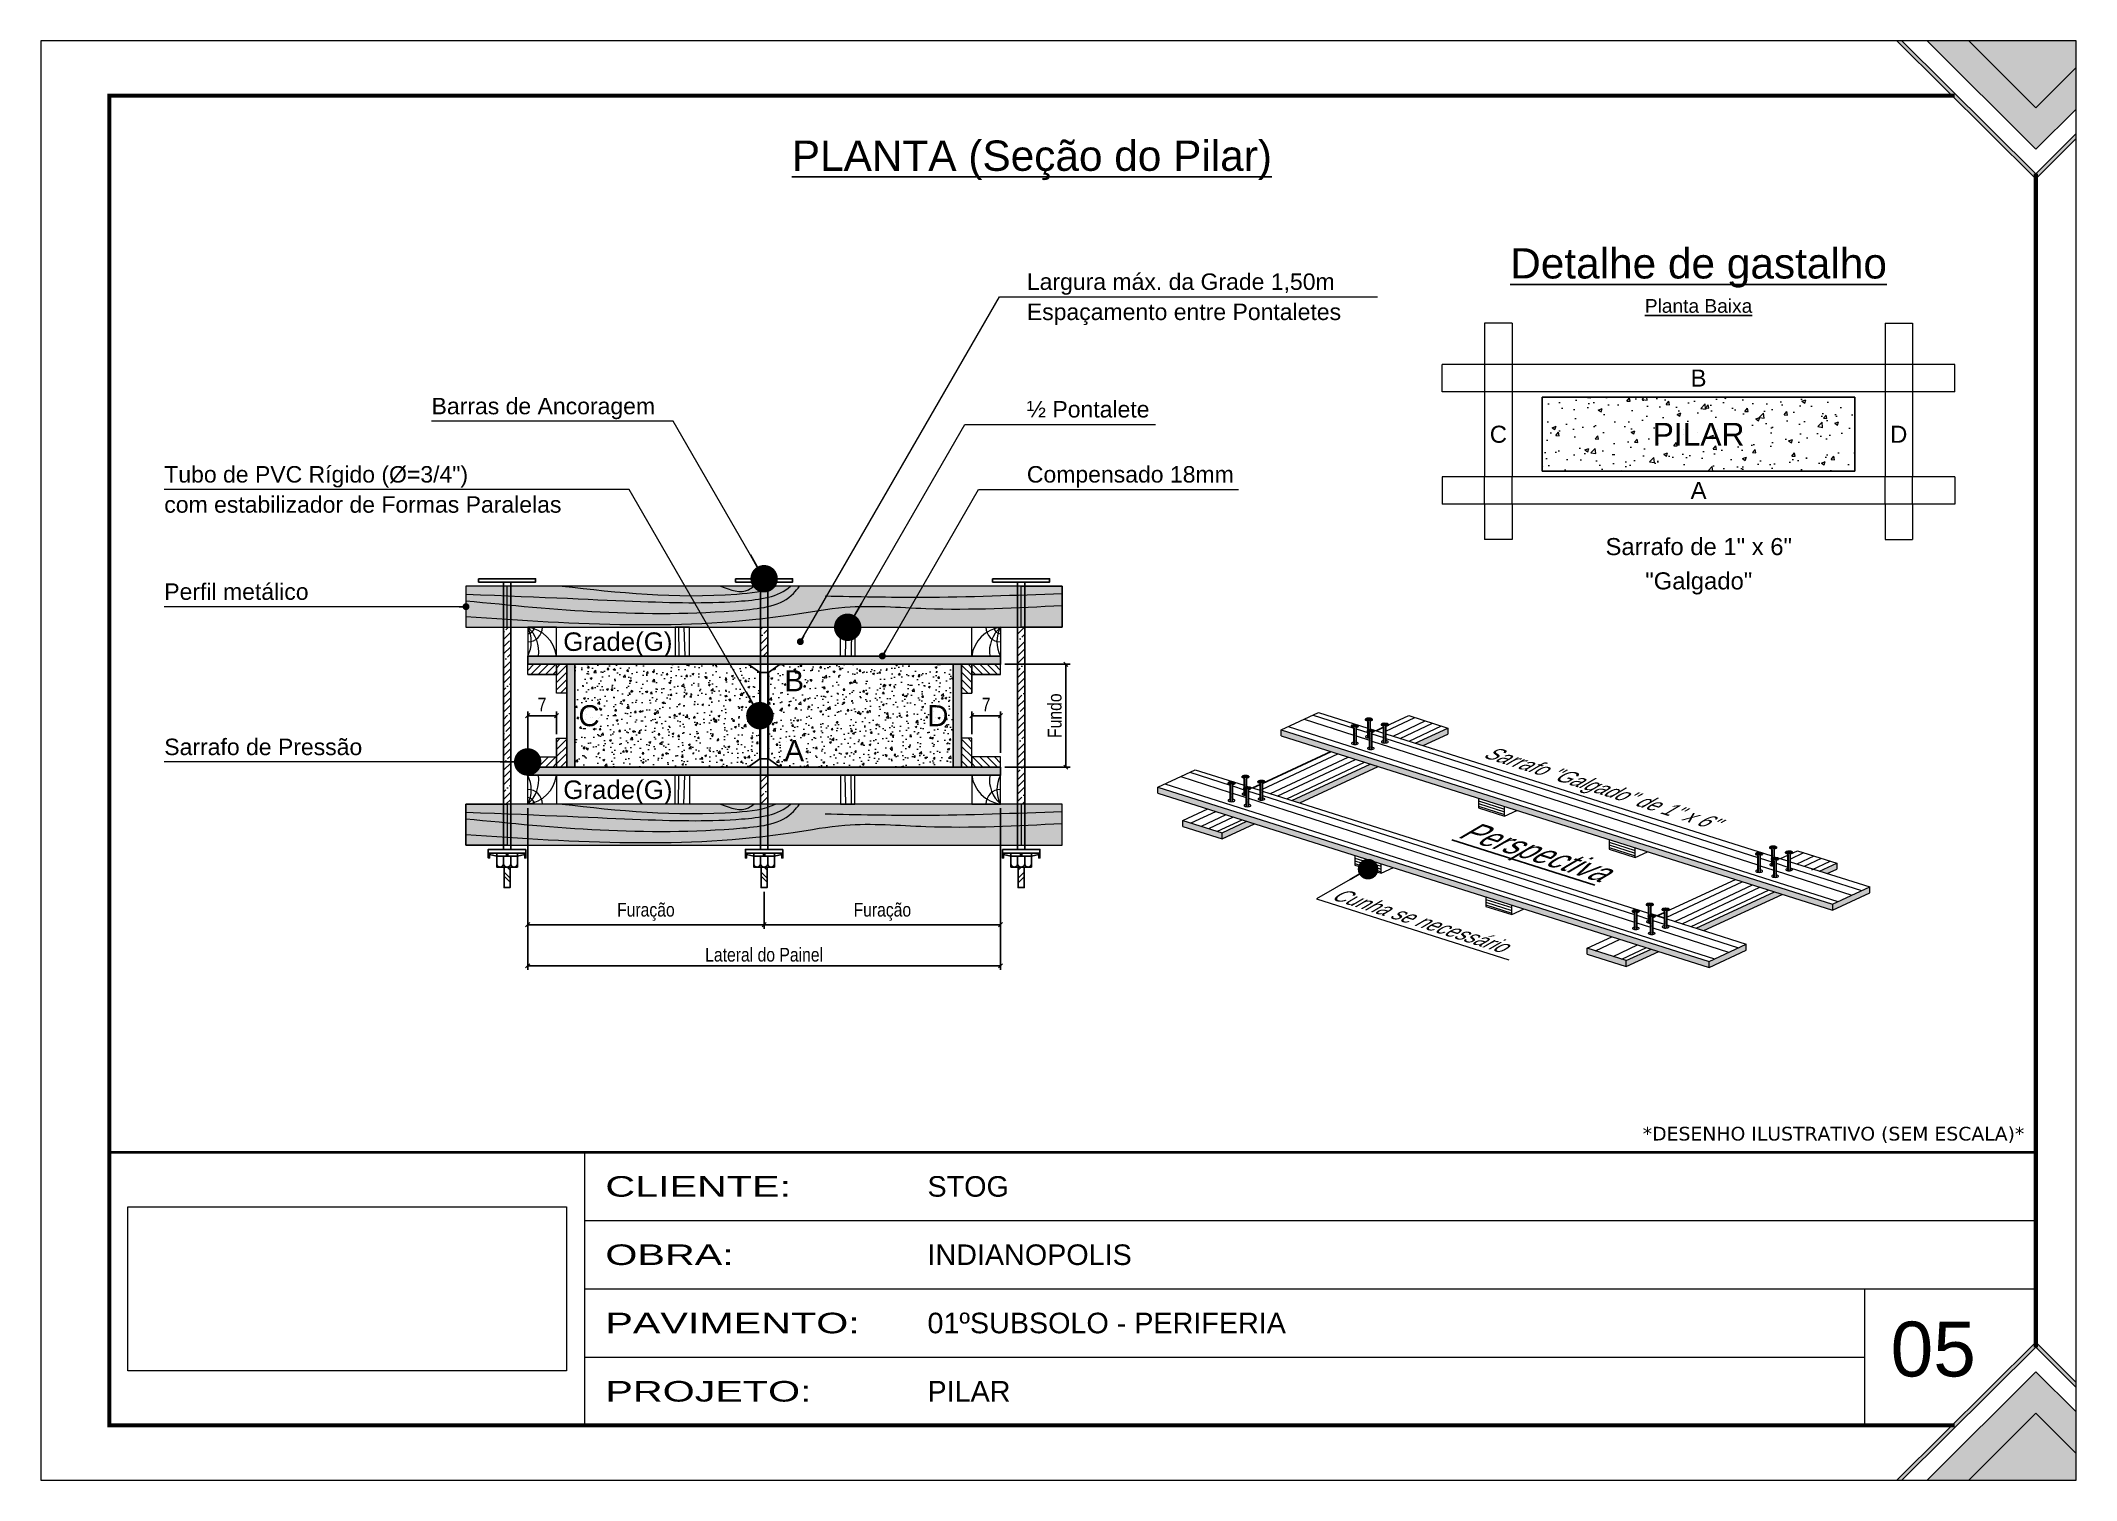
# Model space of a CAD drawing. Extents: x 71 to 6311, y -2991 to 2643.
# Drawn here: x 71 to 1556, y -691 to 359 of the extents above; entities that cross this region are included whole.
import ezdxf
from ezdxf.enums import TextEntityAlignment as Align

# ---------------------------------------------------------------- set-up
doc = ezdxf.new("R2010")
doc.units = 0
doc.linetypes.add('CONTINUO', pattern=[0])
doc.linetypes.add('HIDDEN', pattern=[0.375, 0.25, -0.125])
for name, color, linetype in [('BARRA ANCORAGEM', 251, 'Continuous'), ('COTA', 241, 'Continuous'), ('TEXTO', 3, 'Continuous')]:
    doc.layers.add(name, color=color, linetype=linetype)
for name, color, linetype, lineweight in [('CARIMBO', 255, 'Continuous', 9), ('CONCRETO', 251, 'Continuous', 25), ('Demarcação 1', 251, 'Continuous', 9), ('Folhas', 255, 'Continuous', 9), ('Hachura', 251, 'Continuous', 9), ('Madeira', 126, 'Continuous', 18), ('Perfil Metálico', 224, 'Continuous', 18)]:
    doc.layers.add(name, color=color, linetype=linetype, lineweight=lineweight)
doc.layers.add('Demarcação 2', color=254, linetype='Continuous', lineweight=9, true_color=0xe0e0e0)
doc.styles.add('ARIAL', font='arial.ttf')
doc.styles.add('COTA TECNICA-50', font='techl___.ttf', dxfattribs={"height": 10})
doc.styles.add('SANSSERIF', font='sas_____.pfb')
doc.styles.get("Standard").update_dxf_attribs({"font": 'arial.ttf'})
doc.styles.add('stylellllll', font='verdana.ttf', dxfattribs={"height": 2})
doc.styles.add('Tecnologia', font='')
doc.styles.get('Tecnologia').set_extended_font_data('Forgotten Futurist')
doc.dimstyles.new('3x', dxfattribs={"dimtxt": 10, "dimasz": 5, "dimexe": 7, "dimexo": 5, "dimgap": 4, "dimtad": 1, "dimdec": 4, "dimlfac": 0.3333333333333333, "dimdsep": 46, "dimtxsty": 'Standard', "dimblk": 'DOT', "dimcen": 0.09, "dimclrd": 1, "dimclre": 1, "dimclrt": 2, "dimadec": 0, "dimazin": 2, "dimtfac": 1, "dimtdec": 4, "dimtmove": 0, "dimatfit": 3, "dimldrblk": 'DOT', "dimfxl": 1, "dimtolj": 1, "dimtzin": 0, "dimlwd": 9, "dimlwe": 9, "dimarcsym": 0})
doc.dimstyles.new('COTA PAINEL-50', dxfattribs={"dimtxt": 10, "dimasz": 3, "dimexe": 3, "dimexo": 3, "dimgap": 3, "dimtad": 1, "dimdec": 1, "dimzin": 9, "dimdsep": 46, "dimtxsty": 'COTA TECNICA-50', "dimblk1": 'OBLIQUE', "dimblk2": 'OBLIQUE', "dimsah": 1, "dimcen": 0.9, "dimclrd": 4, "dimclre": 4, "dimclrt": 240, "dimadec": 1, "dimazin": 3, "dimtfac": 1, "dimtdec": 1, "dimtmove": 0, "dimatfit": 3, "dimfxl": 1, "dimtolj": 1, "dimtzin": 12, "dimarcsym": 0})
picture_1 = doc.add_image_def('image1.jpg', size_in_pixel=(1600, 599))
pattern_1 = [(45, (-7118.612400472525, 7360.057554247171), (-5.303300858899106, 5.303300858899107), []), (45, (-7113.309099622665, 7360.057554247171), (-5.303300858899106, 5.303300858899107), [9.375, -1.875, 0, -1.875])]

msp = doc.modelspace()

# ---------------------------------------------------------------- texts
at = {"color": 0, "linetype": 'Continuous', "ltscale": 5, "style": 'ARIAL'}
for s, height, p in [('%%UPLANTA (Seção do Pilar)', 22.1184, (794.5597197371126, 263.5973676511858)), ('%%UDetalhe de gastalho', 22.1184, (1280.917425239447, 185.0738622789431)), ('%%UPlanta Baixa', 10, (1280.917425239447, 160.0738622789431))]:
    msp.add_text(s, height=height, dxfattribs=at).set_placement(p, align=Align.CENTER)
for s, p in [('Largura máx. da Grade 1,50m', (790.8962406552046, 176.757244975488)), ('Barras de Ancoragem', (356.6098374731255, 86.02867074203823)), ('½ Pontalete', (790.8962880521894, 83.69098442400718)), ('Tubo de PVC Rígido (Ø=3/4")', (161.6180498035274, 36.23816825041285)), ('Compensado 18mm', (790.8962880521894, 36.23816825041285)), ('Perfil metálico', (161.6180498035274, -49.3122307333615)), ('Sarrafo de Pressão ', (161.6180498035274, -162.5622305956495))]:
    msp.add_text(s, height=12, dxfattribs=at).set_placement(p)
for s, p in [('Espaçamento entre Pontaletes', (790.8962406552046, 166.757244975488)), ('com estabilizador de Formas Paralelas', (161.6180498035274, 26.23816825041285))]:
    msp.add_text(s, height=12, dxfattribs=at).set_placement(p, align=Align.TOP_LEFT)
for s, height, p in [('B', 12.4416, (1280.917425239447, 112.4324833267092)), ('C', 12.4416, (1134.869425239379, 71.47568332670926)), ('PILAR', 16.5888, (1280.917425239447, 71.47568332671653)), ('D', 12.4416, (1426.965425239515, 71.47568332672381)), ('A', 12.4416, (1280.917425239447, 30.51888332672388)), ('Sarrafo de 1" x 6"', 12.4416, (1281.056931214745, -10.47172242509987)), ('"Galgado"', 12.4416, (1281.056931214745, -35.47172242509987))]:
    msp.add_text(s, height=height, dxfattribs=at).set_placement(p, align=Align.MIDDLE_CENTER)
at = {"color": 0, "linetype": 'Continuous'}
for s, height, style, p in [('Grade(G)', 13.4999999865, 'SANSSERIF', (452.716935932508, -79.81223068880354)), ('C', 15.35999998310244, 'ARIAL', (463.7361292597952, -133.8122306331425)), ('D', 15.35999998310244, 'ARIAL', (718.2236316851222, -133.8122306331425)), ('Grade(G)', 13.4999999865, 'SANSSERIF', (452.716935932508, -187.8122305775178))]:
    msp.add_text(s, height=height, dxfattribs=dict(at, style=style)).set_placement(p, align=Align.MIDDLE_LEFT)
at = {"color": 0, "linetype": 'Continuous', "style": 'ARIAL'}
for s, p in [('B', (621.1783910060649, -108.3122306706427)), ('A', (621.1783910060649, -159.3122305956422))]:
    msp.add_text(s, height=15.35999998310245, dxfattribs=at).set_placement(p, align=Align.MIDDLE_CENTER)
at = {"style": 'ARIAL', "oblique": 42}
for s, height, p in [('Sarrafo "Galgado" de 1" x 6\'\'', 9.97767757595026, (1206.738563780079, -190.4943098861768)), ('%%UPerspectiva', 15, (1156.606504647166, -238.9203935381738))]:
    msp.add_text(s, height=height, rotation=342.4515861121579, dxfattribs=at).set_placement(p, align=Align.CENTER)
msp.add_text('Cunha se necessário', height=9.97767757595026, rotation=342.4515861121579, dxfattribs=at).set_placement((1012.112246865977, -267.5010603736519))
at = {"layer": 'CARIMBO', "style": 'stylellllll'}
msp.add_text('*DESENHO ILUSTRATIVO (SEM ESCALA)*', height=10, dxfattribs=at).set_placement((1518.571677729575, -443.6771652015086), align=Align.RIGHT)
at = {"layer": 'Folhas', "style": 'ARIAL'}
msp.add_text('05', height=40, dxfattribs=at).set_placement((1452.102296196074, -595.7549733332546), align=Align.MIDDLE)

# ---------------------------------------------------------------- blocks, each defined once
blk = doc.blocks.new('9999999999')
at = {"transparency": 33554687}
h = blk.add_hatch(color=30, dxfattribs=at)
h.dxf.hatch_style = 1
h.paths.add_polyline_path([(1357.722893166054, 1050), (1354.0333561361, 1050), (1455.456982036504, 949.32831941763), (1485, 978.682433913315), (1485, 982.3464846979896), (1455.456041725203, 952.9914359035268)])
at = {"true_color": 0x000000, "transparency": 33554687}
h = blk.add_hatch(color=18, dxfattribs=at)
h.dxf.hatch_style = 1
h.paths.add_polyline_path([(1406.562063224848, 1050), (1376.236970392642, 1050), (1455.457230587871, 970.7790963525313), (1485, 1000.134103371778), (1485, 1030.363105304862), (1455.505552554075, 1001.05611313613)])
at = {"true_color": 0xff7f00, "transparency": 33554687}
h = blk.add_hatch(color=30, dxfattribs=at)
h.dxf.hatch_style = 1
h.paths.add_polyline_path([(1485, 1030.363105304862), (1485, 1050), (1406.562063224848, 1050), (1455.505552554075, 1001.05611313613)])
at = {"transparency": 33554687}
h = blk.add_hatch(color=30, dxfattribs=at)
h.dxf.hatch_style = 1
h.paths.add_polyline_path([(1357.722893166054, -2.984e-13), (1354.0333561361, -2.984e-13), (1455.456982036504, 100.67168058237), (1485, 71.31756608668516), (1485, 67.6535153020105), (1455.456041725203, 97.00856409647321)])
at = {"true_color": 0x000000, "transparency": 33554687}
h = blk.add_hatch(color=18, dxfattribs=at)
h.dxf.hatch_style = 1
h.paths.add_polyline_path([(1406.562063224848, -2.984e-13), (1376.236970392642, -2.984e-13), (1455.457230587871, 79.22090364746884), (1485, 49.86589662822182), (1485, 19.63689469513783), (1455.505552554075, 48.94388686386969)])
at = {"true_color": 0xff7f00, "transparency": 33554687}
h = blk.add_hatch(color=30, dxfattribs=at)
h.dxf.hatch_style = 1
h.paths.add_polyline_path([(1485, 19.63689469513783), (1485, 0), (1406.562063224848, -2.984e-13), (1455.505552554075, 48.94388686386969)])
at = {"color": 30, "linetype": 'CONTINUO'}
for p, q in [((396.9177883152843, 39.99999999999272), (396.9177883152843, 239.2435134108891)), ((396.9177883152843, 189.4326350581603), (1455.456041725203, 189.4326350582131)), ((396.9177883152843, 139.6217567054409), (1455.456041725203, 139.6217567054409)), ((1330.413270962815, 139.6217567054409), (1330.413270962815, 39.99999999998545)), ((396.9177883152843, 89.81087835272047), (1330.413270962829, 89.81087835272047))]:
    blk.add_line(p, q, dxfattribs=at)
at = {"color": 30, "transparency": 33554687}
for points in [[(1485, 978.682433913315), (1455.456982036504, 949.32831941763), (1354.0333561361, 1050)], [(1485, 982.3464846979896), (1455.456041725203, 952.9914359035268), (1357.722893166054, 1050.000000000001)], [(1376.236970392642, 1050), (1455.457230587871, 970.7790963525313), (1485, 1000.134103371778)], [(1406.562063224848, 1050), (1455.505552554075, 1001.05611313613), (1485, 1030.363105304862)], [(1485, 71.31756608668516), (1455.456982036504, 100.67168058237), (1354.0333561361, -2.984e-13)], [(1485, 67.6535153020105), (1455.456041725203, 97.00856409647321), (1357.722893166054, -5.898e-13)], [(1376.236970392642, -2.984e-13), (1455.457230587871, 79.22090364746884), (1485, 49.86589662822182)], [(1406.562063224848, 0), (1455.505552554075, 48.94388686386969), (1485, 19.63689469513783)]]:
    blk.add_lwpolyline(points, dxfattribs=at)
at = {"color": 30, "linetype": 'CONTINUO', "const_width": 2}
blk.add_lwpolyline([(1455.456041725203, 97.00856409647321), (1455.456041725203, 239.2435134108892), (50.00000000000001, 239.2435134108892), (50, 39.99999999999272), (1396.176895989219, 39.99999999999272)], dxfattribs=at)
at = {"layer": 'Folhas'}
blk.add_lwpolyline([(0, 0), (1485, 0), (1485, 1050), (0, 1050)], close=True, dxfattribs=at)
at = {"layer": 'Folhas', "color": 30, "const_width": 3}
for points in [[(1396.176895989226, 1010.000000000001), (50, 1010.000000000001), (50, 40.00000000000068), (1396.176895989227, 40.00000000000068)], [(1455.456041725203, 97.00856409647321), (1455.456041725203, 952.9914359035268)]]:
    blk.add_lwpolyline(points, dxfattribs=at)
at = {"layer": 'TEXTO', "color": 7, "style": 'Tecnologia', "width": 1.5}
for s, p in [('CLIENTE:', (411.9177883152843, 214.3380742345253)), ('OBRA:', (411.9177883152988, 164.5271958817975)), ('PAVIMENTO:', (411.9177883152988, 114.7163175290843)), ('PROJETO:', (411.9177883152988, 64.9054391763566))]:
    blk.add_text(s, height=15, dxfattribs=at).set_placement(p, align=Align.MIDDLE_LEFT)
at = {"layer": 'TEXTO', "color": 7, "linetype": 'Continuous', "ltscale": 5, "style": 'ARIAL'}
for s, p in [('STOG', (646.9177883152843, 214.3380742345253)), ('INDIANOPOLIS', (646.9177883152988, 164.5271958817975)), ('01ºSUBSOLO - PERIFERIA', (646.9177883152988, 114.7163175290843)), ('PILAR', (646.9177883152988, 64.9054391763566))]:
    blk.add_text(s, height=15, dxfattribs=at).set_placement(p, align=Align.MIDDLE_LEFT)
image = blk.add_image(picture_1, insert=(63.45889415764216, 79.72175670543947), size_in_units=(320, 119.80000000000001))
image.dxf.flags = 7
blk = doc.blocks.new('_Dot')
at = {"color": 0, "linetype": 'ByBlock', "lineweight": -2}
blk.add_line((-0.5, 0), (-1, 0), dxfattribs=at)
at = {"color": 0, "linetype": 'ByBlock', "const_width": 0.5}
blk.add_lwpolyline([(-0.25, 0, 1), (0.25, 0, 1)], format="xyb", close=True, dxfattribs=at)
blk = doc.blocks.new('_Oblique')
at = {"color": 0, "linetype": 'ByBlock', "lineweight": -2}
blk.add_line((-0.5, -0.5), (0.5, 0.5), dxfattribs=at)
blk = doc.blocks.new('*D116')
at = {"layer": 'COTA', "color": 4, "lineweight": -2, "transparency": 16777216}
for p, q in [((774.7169355497349, -96.3122306706428), (822.380480073753, -96.31223067064279)), ((819.380480073753, -96.31223067064279), (819.380480073753, -171.3122305956422)), ((774.7169355497349, -171.3122305956422), (822.380480073753, -171.3122305956422))]:
    blk.add_line(p, q, dxfattribs=at)
at = {"layer": 'Defpoints', "color": 0, "transparency": 16777216}
for p in [(771.7169355497349, -96.3122306706428), (771.7169355497349, -171.3122305956422), (819.380480073753, -171.3122305956422)]:
    blk.add_point(p, dxfattribs=at)
at = {"layer": 'COTA', "color": 4, "lineweight": -2, "transparency": 16777216, "xscale": 3, "yscale": 3, "zscale": 3}
for p, rotation in [((819.380480073753, -96.31223067064279), 90), ((819.380480073753, -171.3122305956422), 270)]:
    blk.add_blockref('_Oblique', p, dxfattribs=dict(at, rotation=rotation))
at = {"layer": 'COTA', "color": 240, "transparency": 16777216, "insert": (811.2562110679048, -133.8122306331427), "char_height": 10, "attachment_point": 5, "rotation": 90, "style": 'COTA TECNICA-50'}
blk.add_mtext('\\A1;Fundo', dxfattribs=at)
blk = doc.blocks.new('*D117')
at = {"layer": 'COTA', "color": 4, "lineweight": -2, "transparency": 16777216}
for p, q in [((426.7169359555583, -201.312230566029), (426.7169359555583, -289.2747639890367)), ((599.2169357526464, -262.2008705021217), (599.2169357526464, -289.2747639890367)), ((426.7169359555583, -286.2747639890367), (599.2169357526464, -286.2747639890367))]:
    blk.add_line(p, q, dxfattribs=at)
at = {"layer": 'Defpoints', "color": 0, "transparency": 16777216}
for p in [(426.7169359555583, -198.312230566029), (599.2169357526464, -259.2008705021217), (599.2169357526464, -286.2747639890367)]:
    blk.add_point(p, dxfattribs=at)
at = {"layer": 'COTA', "color": 4, "lineweight": -2, "transparency": 16777216, "xscale": 3, "yscale": 3, "zscale": 3, "rotation": 180}
blk.add_blockref('_Oblique', (426.7169359555583, -286.2747639890367), dxfattribs=at)
at = {"layer": 'COTA', "color": 4, "lineweight": -2, "transparency": 16777216, "xscale": 3, "yscale": 3, "zscale": 3}
blk.add_blockref('_Oblique', (599.2169357526464, -286.2747639890367), dxfattribs=at)
at = {"layer": 'COTA', "color": 240, "transparency": 16777216, "insert": (512.9669358541023, -276.8785651586274), "char_height": 10, "attachment_point": 5, "style": 'COTA TECNICA-50'}
blk.add_mtext('\\A1;Furação', dxfattribs=at)
blk = doc.blocks.new('*D118')
at = {"layer": 'COTA', "color": 4, "lineweight": -2, "transparency": 16777216}
for p, q in [((771.7169355497344, -201.312230566029), (771.7169355497344, -289.2747639890367)), ((599.2169357526464, -262.2008705021217), (599.2169357526464, -289.2747639890367)), ((599.2169357526464, -286.2747639890367), (771.7169355497344, -286.2747639890367))]:
    blk.add_line(p, q, dxfattribs=at)
at = {"layer": 'Defpoints', "color": 0, "transparency": 16777216}
for p in [(771.7169355497344, -198.312230566029), (599.2169357526464, -259.2008705021217), (771.7169355497344, -286.2747639890367)]:
    blk.add_point(p, dxfattribs=at)
at = {"layer": 'COTA', "color": 4, "lineweight": -2, "transparency": 16777216, "xscale": 3, "yscale": 3, "zscale": 3, "rotation": 180}
blk.add_blockref('_Oblique', (599.2169357526464, -286.2747639890367), dxfattribs=at)
at = {"layer": 'COTA', "color": 4, "lineweight": -2, "transparency": 16777216, "xscale": 3, "yscale": 3, "zscale": 3}
blk.add_blockref('_Oblique', (771.7169355497344, -286.2747639890367), dxfattribs=at)
at = {"layer": 'COTA', "color": 240, "transparency": 16777216, "insert": (685.4669356511904, -276.8785651586274), "char_height": 10, "attachment_point": 5, "style": 'COTA TECNICA-50'}
blk.add_mtext('\\A1;Furação', dxfattribs=at)
blk = doc.blocks.new('*D119')
at = {"layer": 'COTA', "color": 4, "lineweight": -2, "transparency": 16777216}
for p, q in [((426.7169359555583, -201.312230566029), (426.7169359555583, -319.2747639890367)), ((771.7169355497344, -201.312230566029), (771.7169355497344, -319.2747639890367)), ((426.7169359555583, -316.2747639890367), (771.7169355497344, -316.2747639890367))]:
    blk.add_line(p, q, dxfattribs=at)
at = {"layer": 'Defpoints', "color": 0, "transparency": 16777216}
for p in [(426.7169359555583, -198.312230566029), (771.7169355497344, -198.312230566029), (771.7169355497344, -316.2747639890367)]:
    blk.add_point(p, dxfattribs=at)
at = {"layer": 'COTA', "color": 4, "lineweight": -2, "transparency": 16777216, "xscale": 3, "yscale": 3, "zscale": 3, "rotation": 180}
blk.add_blockref('_Oblique', (426.7169359555583, -316.2747639890367), dxfattribs=at)
at = {"layer": 'COTA', "color": 4, "lineweight": -2, "transparency": 16777216, "xscale": 3, "yscale": 3, "zscale": 3}
blk.add_blockref('_Oblique', (771.7169355497344, -316.2747639890367), dxfattribs=at)
at = {"layer": 'COTA', "color": 240, "transparency": 16777216, "insert": (599.2169357526464, -308.216284456873), "char_height": 10, "attachment_point": 5, "style": 'COTA TECNICA-50'}
blk.add_mtext('\\A1;Lateral do Painel', dxfattribs=at)
blk = doc.blocks.new('*D120')
at = {"layer": 'COTA', "color": 4, "lineweight": -2, "transparency": 16777216}
for p, q in [((426.7169359555583, -160.8122306038931), (426.7169359555583, -130.8122306331425)), ((447.716935932508, -147.3122306170771), (447.716935932508, -130.8122306331425)), ((426.7169359555583, -133.8122306331425), (447.716935932508, -133.8122306331425))]:
    blk.add_line(p, q, dxfattribs=at)
at = {"layer": 'Defpoints', "color": 0, "transparency": 16777216}
for p in [(447.716935932508, -133.8122306331425), (447.716935932508, -150.3122306170771), (426.7169359555583, -163.8122306038931)]:
    blk.add_point(p, dxfattribs=at)
at = {"layer": 'COTA', "color": 4, "lineweight": -2, "transparency": 16777216, "xscale": 3, "yscale": 3, "zscale": 3, "rotation": 180}
blk.add_blockref('_Oblique', (426.7169359555583, -133.8122306331425), dxfattribs=at)
at = {"layer": 'COTA', "color": 4, "lineweight": -2, "transparency": 16777216, "xscale": 3, "yscale": 3, "zscale": 3}
blk.add_blockref('_Oblique', (447.716935932508, -133.8122306331425), dxfattribs=at)
at = {"layer": 'COTA', "color": 240, "transparency": 16777216, "insert": (437.2169359440331, -125.7391312179378), "char_height": 10, "attachment_point": 5, "style": 'COTA TECNICA-50'}
blk.add_mtext('\\A1;7', dxfattribs=at)
blk = doc.blocks.new('*D121')
at = {"layer": 'COTA', "color": 4, "lineweight": -2, "transparency": 16777216}
for p, q in [((750.7169355727847, -147.3122306170771), (750.7169355727847, -130.8122306331425)), ((771.7169355497344, -160.8122306038931), (771.7169355497344, -130.8122306331425)), ((771.7169355497344, -133.8122306331425), (750.7169355727847, -133.8122306331425))]:
    blk.add_line(p, q, dxfattribs=at)
at = {"layer": 'Defpoints', "color": 0, "transparency": 16777216}
for p in [(750.7169355727847, -133.8122306331425), (750.7169355727847, -150.3122306170771), (771.7169355497344, -163.8122306038931)]:
    blk.add_point(p, dxfattribs=at)
at = {"layer": 'COTA', "color": 4, "lineweight": -2, "transparency": 16777216, "xscale": 3, "yscale": 3, "zscale": 3, "rotation": 180}
blk.add_blockref('_Oblique', (750.7169355727847, -133.8122306331425), dxfattribs=at)
at = {"layer": 'COTA', "color": 4, "lineweight": -2, "transparency": 16777216, "xscale": 3, "yscale": 3, "zscale": 3}
blk.add_blockref('_Oblique', (771.7169355497344, -133.8122306331425), dxfattribs=at)
at = {"layer": 'COTA', "color": 240, "transparency": 16777216, "insert": (761.2169355611431, -125.7391312179378), "char_height": 10, "attachment_point": 5, "style": 'COTA TECNICA-50'}
blk.add_mtext('\\A1;7', dxfattribs=at)

# ---------------------------------------------------------------- dimensions: what is measured, and where the dimension line sits
at = {"layer": 'COTA'}
dim = msp.add_linear_dim(base=(819.380480073753, -171.3122305956422), p1=(771.7169355497344, -96.31223067064275), p2=(771.7169355497344, -171.3122305956422), angle=90, text='Fundo', dimstyle='COTA PAINEL-50', dxfattribs=at)
dim.commit()
dim.dimension.update_dxf_attribs({"geometry": '*D116', "text_midpoint": (811.2562110679048, -133.8122306331427)})
dim = msp.add_linear_dim(base=(447.716935932508, -133.8122306331425), p1=(426.7169359555583, -163.8122306038931), p2=(447.716935932508, -150.3122306170771), text='7', dimstyle='COTA PAINEL-50', dxfattribs=at)
dim.commit()
dim.dimension.update_dxf_attribs({"geometry": '*D120', "text_midpoint": (437.2169359440331, -133.8122306331425), "dimtype": 160})
dim = msp.add_linear_dim(base=(750.7169355727847, -133.8122306331425), p1=(771.7169355497344, -163.8122306038931), p2=(750.7169355727847, -150.3122306170771), angle=180, text='7', dimstyle='COTA PAINEL-50', dxfattribs=at)
dim.commit()
dim.dimension.update_dxf_attribs({"geometry": '*D121', "text_midpoint": (761.2169355611431, -133.8122306331425), "dimtype": 160})
for base, p1, p2, text, picture, middle in [((599.2169357526464, -286.2747639890367), (426.7169359555583, -198.312230566029), (599.2169357526464, -259.2008705021217), 'Furação', '*D117', (512.9669358541023, -276.8785651586274)), ((771.7169355497344, -316.2747639890367), (426.7169359555583, -198.312230566029), (771.7169355497344, -198.312230566029), 'Lateral do Painel', '*D119', (599.2169357526464, -308.216284456873)), ((771.7169355497344, -286.2747639890367), (599.2169357526464, -259.2008705021217), (771.7169355497344, -198.312230566029), 'Furação', '*D118', (685.4669356511904, -276.8785651586274))]:
    dim = msp.add_linear_dim(base=base, p1=p1, p2=p2, text=text, dimstyle='COTA PAINEL-50', dxfattribs=at)
    dim.commit()
    dim.dimension.update_dxf_attribs({"geometry": picture, "text_midpoint": middle})

# ---------------------------------------------------------------- hatches: boundary and pattern name
at = {"layer": 'Demarcação 1'}
for points in [[(426.7169359555583, -90.31223067722021), (771.7169355497344, -90.31223067722021), (771.7169355497344, -96.31223067064275), (426.7169359555583, -96.31223067064275)], [(455.2169359242425, -96.31223067064275), (461.2169359176069, -96.31223067064275), (461.2169359176069, -171.3122305956422), (455.2169359242425, -171.3122305956422)], [(737.2169355876858, -96.31223067064275), (743.2169355810502, -96.31223067064275), (743.2169355810502, -171.3122305956422), (737.2169355876858, -171.3122305956422)], [(771.7169355497344, -171.3122305956422), (426.7169359555583, -171.3122305956422), (426.7169359555583, -177.3122305890793), (771.7169355497344, -177.3122305890793)]]:
    msp.add_hatch(color=256, dxfattribs=at).paths.add_polyline_path(points)
at = {"layer": 'Demarcação 2'}
for points in [[(816.7169355016549, -39.3122307333615), (381.7169360035214, -39.3122307333615), (381.7169360035214, -69.31223070035776), (816.7169355016549, -69.31223070035776)], [(816.7169355016549, -198.3122305659417), (381.7169360035214, -198.3122305659417), (381.7169360035214, -228.3122305329525), (816.7169355016549, -228.3122305329525)]]:
    msp.add_hatch(color=256, dxfattribs=at).paths.add_polyline_path(points)
h = msp.add_hatch(color=256, dxfattribs=at)
h.paths.add_polyline_path([(904.6631317612364, -210.1507688048223), (904.6631317612364, -214.5507688048165), (933.2670073429936, -223.5961157689817), (933.26700734311, -219.196115768973)])
h.paths.add_polyline_path([(957.0573778034768, -212.5722291288475), (951.4134869343716, -210.7874726893715), (933.26700734311, -219.196115768973), (933.2670073429936, -223.5961157689671)])
h.paths.add_polyline_path([(1047.063916576549, -170.8653594540301), (1041.42002570756, -169.0806030145541), (984.2770971903692, -195.5592645094366), (989.9209880594744, -197.3440209488981)])
h.paths.add_polyline_path([(1098.074006423924, -142.828508194485), (1074.283635963558, -153.8523948346192), (1079.927526832663, -155.6371512740661), (1098.074006423924, -147.2285081944647)])
h = msp.add_hatch(color=256, dxfattribs=at)
h.paths.add_polyline_path([(976.4308058941851, -144.1291906557381), (976.4308058941851, -148.5291906557322), (1378.538060908311, -275.6867720824011), (1378.538060908311, -271.286772082407)])
h.paths.add_polyline_path([(1405.757780295436, -263.073807462999), (1405.757780295436, -258.6738074630193), (1378.538060908311, -271.2867720824215), (1378.538060908311, -275.6867720824303)])
h = msp.add_hatch(color=256, dxfattribs=at)
h.paths.add_polyline_path([(886.4242671209968, -185.8360603305555), (886.4242671209968, -190.2360603305497), (1288.531522135239, -317.3936417572768), (1288.531522135239, -312.9936417572681)])
h.paths.add_polyline_path([(1315.751241522247, -304.78067713786), (1315.751241522247, -300.3806771378659), (1288.531522135239, -312.9936417572681), (1288.531522135239, -317.3936417572768)])
h = msp.add_hatch(color=256, dxfattribs=at)
h.paths.add_polyline_path([(1341.986327708571, -264.1280898336045), (1336.342436839465, -262.343333394143), (1279.199508322391, -288.8219948890546), (1284.84339919138, -290.6067513285016)])
h.paths.add_polyline_path([(1381.708635817969, -241.3217256951248), (1369.20604709558, -247.1151252142081), (1374.849937964568, -248.899881653655), (1381.708635817969, -245.7217256951189)])
h.paths.add_polyline_path([(1251.979788935382, -305.834959508451), (1246.335898066277, -304.0502030689895), (1228.189418475015, -312.458846148591), (1228.189418475015, -316.8588461485851)])
h.paths.add_polyline_path([(1199.585542893142, -303.4134991844403), (1199.585542893142, -307.8134991844345), (1228.189418475015, -316.8588461485997), (1228.189418475015, -312.4588461486201)])
at = {"layer": 'Hachura'}
h = msp.add_hatch(dxfattribs=at)
h.set_pattern_fill('AR-CONC', color=256, scale=4, style=0)
h.set_pattern_definition([(49.99999999999999, (1451.121104019682, 4398.127224235206), (28.69040730403014, -2.510085399303804), [3, -33]), (355, (1451.121104019682, 4398.127224235206), (-5.55005334452, 30.08768534800047), [2.4, -26.4]), (100.4514, (1453.511971219664, 4397.918050635206), (23.14037526856086, 27.57758168243814), [2.549607599999981, -28.04568447999984]), (46.18420000000001, (1451.121104019682, 4406.127224235206), (42.68964194502578, -6.620760573160723), [4.49999999999998, -49.49999999999984]), (96.63559999999997, (1454.678573819681, 4405.575491955206), (37.38650822194813, 38.96471483601767), [3.824411519999988, -42.06851999999981]), (351.1842, (1451.121104019682, 4406.127224235206), (37.38647780534509, 38.96474403701298), [3.6, -39.6]), (21, (1455.121104019682, 4404.127224235206), (23.87628208473847, -16.10475562661355), [3, -33]), (326.0000000000001, (1455.121104019682, 4404.127224235206), (9.732613276863269, 29.00600180187412), [2.4, -26.4]), (71.4514, (1457.110793339659, 4402.785159995205), (33.6089051432596, 12.9012198683981), [2.5496076, -28.04568448]), (37.5, (1451.121104019682, 4398.127224235206), (0.4863942126916267, 13.31575415325246), [0, -26.08, 0, -26.8, 0, -26.5]), (7.5, (1451.121104019682, 4398.127224235206), (10.52278149768594, 15.77646847529441), [0, -15.28, 0, -25.48, 0, -10.1]), (327.5, (1442.20110401964, 4398.127224235206), (21.35289744689636, -0.902194869375192), [0, -10, 0, -31.2, 0, -41.4]), (317.5, (1438.20110401964, 4398.127224235206), (23.32744677369545, 4.004199293292706), [0, -13, 0, -20.72, 0, -29.4])])
h.paths.add_polyline_path([(1166.869425239379, 98.43248332670919), (1166.869425239379, 44.51888332672388), (1394.965425239515, 44.51888332672388), (1394.965425239515, 98.43248332670919)])
h.paths.add_polyline_path([(1243.281443793315, 59.03408332671825), (1318.553406685463, 59.03408332671825), (1318.553406685463, 83.91728332671482), (1243.281443793315, 83.91728332671482)], flags=24)
h = msp.add_hatch(dxfattribs=at)
h.set_pattern_fill('ANSI35', color=256, scale=30, style=0)
h.set_pattern_definition(pattern_1)
h.paths.add_polyline_path([(409.0533914315629, -198.3122305659417), (414.3804805126156, -198.3122305659417), (414.3804805126156, -69.31223070035776), (409.0533914315629, -69.31223070035776)])
h = msp.add_hatch(dxfattribs=at)
h.set_pattern_fill('ANSI35', color=256, scale=30, style=0)
h.set_pattern_definition(pattern_1)
h.paths.add_polyline_path([(596.55339121212, -90.31223067722021), (601.8804802931727, -90.31223067722021), (601.8804802931727, -69.31223070035776), (596.55339121212, -69.31223070035776)])
h = msp.add_hatch(dxfattribs=at)
h.set_pattern_fill('ANSI35', color=256, scale=30, style=0)
h.set_pattern_definition(pattern_1)
h.paths.add_polyline_path([(784.0533909926771, -198.3122305659417), (789.3804800737298, -198.3122305659417), (789.3804800737298, -69.31223070035776), (784.0533909926771, -69.31223070035776)])
h = msp.add_hatch(dxfattribs=at)
h.set_pattern_fill('ANSI31', color=256, scale=30, style=0)
h.set_pattern_definition([(45, (-3237.692806917138, -1362.856908913033), (-2.651650429449553, 2.651650429449553), [])])
h.paths.add_polyline_path([(447.716935932508, -96.31223067064275), (426.7169359555583, -96.31223067064275), (426.7169359555583, -103.8122306623918), (447.716935932508, -103.8122306623918)])
h = msp.add_hatch(dxfattribs=at)
h.set_pattern_fill('ANSI31', color=256, scale=30, style=0)
h.set_pattern_definition([(45, (3562.812708934642, 4633.528191336132), (-2.651650429449553, 2.651650429449553), [])])
h.paths.add_polyline_path([(455.2169359242425, -117.3122306475489), (455.2169359242425, -96.31223067064275), (447.716935932508, -96.31223067064275), (447.716935932508, -117.3122306475489)])
h = msp.add_hatch(dxfattribs=at)
h.set_pattern_fill('AR-CONC', color=256, scale=2, style=0)
h.set_pattern_definition([(49.99999999999999, (-3237.692806917138, -1343.356908913033), (14.34520365201507, -1.255042699651902), [1.5, -16.5]), (355, (-3237.692806917138, -1343.356908913033), (-2.77502667226, 15.04384267400024), [1.2, -13.2]), (100.4514, (-3236.497373317148, -1343.461495713033), (11.57018763428043, 13.78879084121907), [1.274803799999986, -14.02284223999989]), (46.18420000000001, (-3237.692806917138, -1339.356908913033), (21.34482097251289, -3.310380286580362), [2.249999999999991, -24.74999999999993]), (96.63559999999997, (-3235.914072017197, -1339.632775053033), (18.69325411097407, 19.48235741800884), [1.912205759999994, -21.03425999999991]), (351.1842, (-3237.692806917138, -1339.356908913033), (18.69323890267254, 19.48237201850649), [1.8, -19.8]), (21, (-3235.692806917138, -1340.356908913033), (11.93814104236923, -8.052377813306776), [1.5, -16.5]), (326.0000000000001, (-3235.692806917138, -1340.356908913033), (4.866306638431634, 14.50300090093706), [1.2, -13.2]), (71.4514, (-3234.697962257208, -1341.027941033033), (16.8044525716298, 6.450609934199048), [1.2748038, -14.02284224]), (37.5, (-3237.692806917138, -1343.356908913033), (0.2431971063458134, 6.65787707662623), [0, -13.04, 0, -13.4, 0, -13.25]), (7.5, (-3237.692806917138, -1343.356908913033), (5.261390748842972, 7.888234237647205), [0, -7.64, 0, -12.74, 0, -5.05]), (327.5, (-3242.152806917101, -1343.356908913033), (10.67644872344818, -0.451097434687596), [0, -5, 0, -15.6, 0, -20.7]), (317.5, (-3244.152806917101, -1343.356908913033), (11.66372338684772, 2.002099646646353), [0, -6.5, 0, -10.36, 0, -14.7])])
h.paths.add_polyline_path([(596.0919357557896, -102.3122306646474), (587.553391221084, -96.31223067064275), (461.2169359176069, -96.31223067064275), (461.2169359176069, -171.3122305956422), (587.553391221084, -171.3122305956422), (596.0919357557896, -165.3122306016376)])
h.paths.add_polyline_path([(737.2169355876858, -171.3122305956422), (737.2169355876858, -96.31223067064275), (610.8804802842087, -96.31223067064275), (602.3419357495031, -102.3122306646328), (602.3419357495031, -165.3122306016521), (610.8804802842087, -171.3122305956422)])
h.paths.add_polyline_path([(459.7651606422032, -145.7251364863405), (483.2033052275538, -145.7251364863405), (483.2033052275538, -121.8993247799444), (459.7651606422032, -121.8993247799444)], flags=9)
h.paths.add_polyline_path([(610.1508330373208, -170.8322305829715), (632.205948974809, -170.8322305829715), (632.205948974809, -147.7922306083201), (610.1508330373208, -147.7922306083201)], flags=25)
h.paths.add_polyline_path([(610.1822655065798, -119.8322306579721), (632.17451650555, -119.8322306579721), (632.17451650555, -96.79223068332067), (610.1822655065798, -96.79223068332067)], flags=24)
h.paths.add_polyline_path([(714.3836316893457, -145.3322306204718), (737.5598390308323, -145.3322306204718), (737.5598390308323, -122.2922306458204), (714.3836316893457, -122.2922306458204)], flags=9)
h = msp.add_hatch(dxfattribs=at)
h.set_pattern_fill('ANSI31', color=256, scale=30, style=0)
h.set_pattern_definition([(135, (-2364.378837429348, 4633.528191336132), (2.651650429449553, 2.651650429449553), [])])
h.paths.add_polyline_path([(743.2169355810502, -117.3122306475489), (743.2169355810502, -96.31223067064275), (750.7169355727847, -96.31223067064275), (750.7169355727847, -117.3122306475489)])
h = msp.add_hatch(dxfattribs=at)
h.set_pattern_fill('ANSI31', color=256, scale=30, style=0)
h.set_pattern_definition([(135, (4436.126678422432, -1362.856908913033), (2.651650429449553, 2.651650429449553), [])])
h.paths.add_polyline_path([(750.7169355727847, -96.31223067064275), (771.7169355497344, -96.31223067064275), (771.7169355497344, -103.8122306623918), (750.7169355727847, -103.8122306623918)])
h = msp.add_hatch(dxfattribs=at)
h.set_pattern_fill('ANSI31', color=256, scale=30, style=0)
h.set_pattern_definition([(45, (3562.812708934526, 4579.528191389698), (-2.651650429449553, 2.651650429449553), [])])
h.paths.add_polyline_path([(455.2169359242425, -171.3122305939833), (455.2169359242425, -150.3122306170771), (447.716935932508, -150.3122306170771), (447.716935932508, -171.3122305939833)])
h = msp.add_hatch(dxfattribs=at)
h.set_pattern_fill('ANSI31', color=256, scale=30, style=0)
h.set_pattern_definition([(135, (-2364.378837429348, 4579.528191389698), (2.651650429449553, 2.651650429449553), [])])
h.paths.add_polyline_path([(743.2169355810502, -171.3122305939833), (743.2169355810502, -150.3122306170771), (750.7169355727847, -150.3122306170771), (750.7169355727847, -171.3122305939833)])
h = msp.add_hatch(dxfattribs=at)
h.set_pattern_fill('ANSI31', color=256, scale=30, style=0)
h.set_pattern_definition([(45, (-3237.692806917138, -1430.356908846283), (-2.651650429449553, 2.651650429449553), [])])
h.paths.add_polyline_path([(447.716935932508, -163.8122306038931), (426.7169359555583, -163.8122306038931), (426.7169359555583, -171.3122305956422), (447.716935932508, -171.3122305956422)])
h = msp.add_hatch(dxfattribs=at)
h.set_pattern_fill('ANSI35', color=256, scale=30, style=0)
h.set_pattern_definition(pattern_1)
h.paths.add_polyline_path([(601.8804802930563, -177.3122305890793), (596.55339121212, -177.3122305890793), (596.55339121212, -198.3122305659417), (601.8804802930563, -198.3122305659417)])
h = msp.add_hatch(dxfattribs=at)
h.set_pattern_fill('ANSI31', color=256, scale=30, style=0)
h.set_pattern_definition([(135, (4436.126678422432, -1430.356908846283), (2.651650429449553, 2.651650429449553), [])])
h.paths.add_polyline_path([(750.7169355727847, -163.8122306038931), (771.7169355497344, -163.8122306038931), (771.7169355497344, -171.3122305956422), (750.7169355727847, -171.3122305956422)])
h = msp.add_hatch(dxfattribs=at)
h.set_pattern_fill('ANSI31', color=256, scale=15, angle=117.5, style=0)
h.set_pattern_definition([(162.5, (-5524.922575715592, 6753.303920894286), (-0.5638233740705125, -1.788219282652925), [])])
h.paths.add_polyline_path([(1139.345932625572, -200.0475187501506), (1120.276682237734, -194.0172874407072), (1120.276682237734, -201.0172874407144), (1139.345932625572, -207.0475187501506)])
h = msp.add_hatch(dxfattribs=at)
h.set_pattern_fill('ANSI31', color=256, scale=15, angle=117.5, style=0)
h.set_pattern_definition([(162.5, (-5614.929114488664, 6711.597051219411), (-0.5638233740705125, -1.788219282652925), [])])
h.paths.add_polyline_path([(1049.339393852383, -248.7543884250263), (1049.339393852383, -241.7543884250263), (1030.270143464545, -235.7241571155828), (1030.270143464545, -242.7241571155901)])
h = msp.add_hatch(dxfattribs=at)
h.set_pattern_fill('ANSI31', color=256, scale=15, angle=117.5, style=0)
h.set_pattern_definition([(162.5, (-5429.576323776168, 6723.152764347098), (-0.5638233740705125, -1.788219282652925), [])])
h.paths.add_polyline_path([(1234.692184564879, -230.1986752973462), (1215.622934176924, -224.16844398791), (1215.622934176924, -231.16844398791), (1234.692184564879, -237.1986752973535)])
h = msp.add_hatch(dxfattribs=at)
h.set_pattern_fill('ANSI31', color=256, scale=15, angle=117.5, style=0)
h.set_pattern_definition([(162.5, (-5519.582862549357, 6681.445894672222), (-0.5638233740705125, -1.788219282652925), [])])
h.paths.add_polyline_path([(1144.68564579169, -271.9055449722218), (1125.616395403852, -265.8753136627856), (1125.616395403852, -272.8753136627856), (1144.68564579169, -278.9055449722291)])

# ---------------------------------------------------------------- linework, layer by layer
for p, q in [((447.716935932508, -103.8122306623918), (426.7169359555583, -103.8122306623918)), ((750.7169355727847, -117.3122306475489), (750.7169355727847, -96.31223067064275)), ((750.7169355727847, -103.8122306623918), (771.7169355497344, -103.8122306623918)), ((1027.715267094422, -141.0976834375979), (1027.715267094422, -141.6702523546337)), ((1027.74770864622, -141.0976834375979), (1030.333065198373, -141.7904276379195)), ((1027.832454594422, -141.7874398546337), (1029.322555631504, -142.3297922781421)), ((1027.955840896105, -140.8176613867327), (1031.307302870776, -141.7156829162923)), ((1028.478245236084, -140.6031715800273), (1032.03303193032, -141.5556738039522)), ((1029.322555631504, -142.3297922781421), (1029.322555631504, -154.763520984583)), ((1029.364597831725, -140.4449798141068), (1032.539960138837, -141.2958155799643)), ((1029.568649381504, -154.7913997922078), (1029.568649381504, -142.8791033916277)), ((1032.524661862629, -141.7874398546337), (1031.034560825548, -142.3297922781421)), ((1031.034560825548, -154.767779897833), (1031.034560825548, -142.3297922781421)), ((1032.641849362629, -141.6702523546337), (1032.641849362629, -141.0976834375979)), ((1037.927042360522, -136.3657918886383), (1037.927042360522, -136.9383608056742)), ((1037.959483912319, -136.3657918886383), (1040.544840464473, -137.05853608896)), ((1038.044229860522, -137.0555483056742), (1039.534330897604, -137.5979007291826)), ((1038.167616162205, -136.0857698377731), (1041.519078136876, -136.9837913673327)), ((1038.690020502184, -135.8712800310677), (1042.24480719642, -136.8237822549927)), ((1039.299935182894, -144.7610800995244), (1039.299935182894, -145.3336490165602)), ((1039.332376734691, -144.7610800995244), (1041.917733286961, -145.4538242998606)), ((1039.417122682894, -145.4508365165602), (1040.907223719975, -145.9931889400978)), ((1039.534330897604, -137.5979007291826), (1039.534330897604, -144.4850635972034)), ((1039.534330897604, -145.4934968179077), (1039.534330897604, -150.0316294356235)), ((1039.540508984576, -144.4810580486592), (1042.891970959247, -145.3790795782334)), ((1039.576373097824, -135.7130882651472), (1042.751735404937, -136.5639240310047)), ((1039.780424647604, -144.3608843247566), (1039.780424647604, -138.1472118426682)), ((1039.780424647604, -150.0595082432483), (1039.780424647604, -145.5830676177502)), ((1040.062913324672, -144.2665682419538), (1043.617700018792, -145.2190704659079)), ((1040.907223719975, -145.9931889400978), (1040.907223719975, -158.4269176465095)), ((1040.949265920196, -144.1083764760479), (1044.124628227309, -144.9592122419053)), ((1041.153317469975, -158.4547964541634), (1041.153317469975, -146.5425000535834)), ((1042.736437128729, -137.0555483056742), (1041.246336091647, -137.5979007291826)), ((1041.246336091647, -144.0838929462407), (1041.246336091647, -137.5979007291826)), ((1044.1093299511, -145.4508365165602), (1042.619228914019, -145.9931889400978)), ((1042.619228914019, -158.4311765597886), (1042.619228914019, -145.9931889400978)), ((1042.853624628729, -136.9383608056742), (1042.853624628729, -136.3657918886383)), ((1044.2265174511, -145.3336490165602), (1044.2265174511, -144.7610800995244)), ((1045.6797603818, -144.8070478704685), (1051.118998986075, -142.2866352572382)), ((1049.511710448994, -140.0291885505649), (1049.511710448994, -140.6017574676007)), ((1049.544152000791, -140.0291885505649), (1052.129508553061, -140.721932750901)), ((1049.628897948994, -140.7189449676007), (1051.118998986075, -141.2612973911382)), ((1049.752284250676, -139.7491664996996), (1053.103746225347, -140.6471880292738)), ((1050.274688590772, -139.5346766929943), (1053.829475284892, -140.4871789169483)), ((1051.118998986075, -141.2612973911382), (1051.118998986075, -153.69502609755)), ((1051.161041186296, -139.3764849270883), (1054.336403493408, -140.2273206929458)), ((1051.365092736075, -153.7229049052039), (1051.365092736075, -141.8106085046238)), ((1052.831004180119, -141.4933331428838), (1054.753000177548, -140.6027263306241)), ((1054.3211052172, -140.7189449676007), (1052.831004180119, -141.2612973911382)), ((1052.831004180119, -153.699285010829), (1052.831004180119, -141.2612973911382)), ((1054.4382927172, -140.6017574676007), (1054.4382927172, -140.0291885505649)), ((447.716935932508, -171.3122305939833), (447.716935932508, -150.3122306170771)), ((962.8244654069304, -183.2002028177303), (1012.816150125686, -160.0352560504034)), ((947.9205035873338, -178.0726615634558), (947.9205035873338, -178.6452304804916)), ((947.9529451391309, -178.0726615634558), (950.5383016914011, -178.7654057637774)), ((948.1610773890161, -177.7926395125905), (951.5125393636872, -178.6906610421647)), ((948.6834817291119, -177.5781497058852), (952.2382684232316, -178.5306519298101)), ((949.5698343246358, -177.4199579399647), (952.7451966317485, -178.2707937058221)), ((952.8470858555402, -178.6452304804916), (952.8470858555402, -178.0726615634558)), ((937.708728321234, -182.8045531124153), (937.708728321234, -183.3771220294511)), ((937.7411698730311, -182.8045531124153), (940.3265264253014, -183.4972973127369)), ((937.825915821234, -183.4943095294511), (939.3160168583154, -184.0366619529595)), ((937.9493021229164, -182.5245310615501), (941.3007640975875, -183.4225525911243)), ((938.4717064630122, -182.3100412548447), (942.0264931571319, -183.2625434787697)), ((939.3160168583154, -184.0366619529595), (939.3160168583154, -196.4703906594004)), ((939.3580590585361, -182.1518494889242), (942.5334213656488, -183.0026852547817)), ((939.5621106083154, -196.4982694670252), (939.5621106083154, -184.5859730664597)), ((942.5181230894405, -183.4943095294511), (941.0280220523591, -184.0366619529595)), ((941.0280220523591, -196.4746495726504), (941.0280220523591, -184.0366619529595)), ((942.6353105894405, -183.3771220294511), (942.6353105894405, -182.8045531124153)), ((948.0376910873338, -178.7624179804916), (949.5277921244151, -179.304770404)), ((949.2933964097056, -186.4679497743418), (949.2933964097056, -187.0405186913777)), ((949.3258379615027, -186.4679497743418), (951.9111945137729, -187.1606939746925)), ((949.4105839097056, -187.1577061913777), (950.9006849467869, -187.7000586149152)), ((949.5277921244151, -179.304770404), (949.5277921244151, -186.1919332720208)), ((949.5277921244151, -187.2003664927252), (949.5277921244151, -191.7384991104409)), ((949.5339702115043, -186.1879277234766), (952.885432186059, -187.0859492530508)), ((949.7738858744151, -186.0677539995741), (949.7738858744151, -179.8540815175002)), ((949.7738858744151, -191.7663779180657), (949.7738858744151, -187.2899372925676)), ((950.0563745514837, -185.9734379167712), (953.6111612456034, -186.9259401407253)), ((950.9006849467869, -187.7000586149152), (950.9006849467869, -200.1337873213415)), ((950.9427271470076, -185.8152461508798), (954.1180894541203, -186.6660819167373)), ((951.1467786967869, -200.1616661289809), (951.1467786967869, -188.2493697284008)), ((952.7298983555402, -178.7624179804916), (951.2397973184588, -179.304770404)), ((951.2397973184588, -185.7907626210581), (951.2397973184588, -179.304770404)), ((954.102791177912, -187.1577061913777), (952.6126901408306, -187.7000586149152)), ((952.6126901408306, -200.138046234606), (952.6126901408306, -187.7000586149152)), ((954.219978677912, -187.0405186913777), (954.219978677912, -186.4679497743418)), ((955.6732216087285, -186.5139175452859), (961.1124602128866, -183.9935049320848)), ((959.5051716758053, -181.7360582253823), (959.5051716758053, -182.3086271424181)), ((959.5376132276024, -181.7360582253823), (962.1229697798726, -182.428802425733)), ((959.6223591758053, -182.4258146424181), (961.1124602128866, -182.9681670659556)), ((959.745745477604, -181.4560361745171), (963.0972074521587, -182.3540577040912)), ((960.2681498175834, -181.2415463678117), (963.8229365117031, -182.1940485917657)), ((961.1124602128866, -182.9681670659556), (961.1124602128866, -195.401895772382)), ((961.1545024131074, -181.0833546019203), (964.32986472022, -181.9341903677778)), ((961.3585539628866, -195.4297745800213), (961.3585539628866, -183.5174781794412)), ((964.3145664440117, -182.4258146424181), (962.8244654069304, -182.9681670659556)), ((962.8244654069304, -195.4061546856465), (962.8244654069304, -182.9681670659556)), ((964.4317539440117, -182.3086271424181), (964.4317539440117, -181.7360582253823)), ((1322.637678226328, -234.3604138171868), (1322.637678226328, -234.9329827342226)), ((1322.670119778125, -234.3604138171868), (1325.255476330395, -235.0531580175084)), ((1322.754865726328, -235.0501702342226), (1324.244966763409, -235.592522657731)), ((1322.878252028127, -234.0803917663216), (1326.229714002798, -234.9784132958812)), ((1323.400656368106, -233.8659019596016), (1326.955443062226, -234.8184041835411)), ((1324.244966763409, -235.592522657731), (1324.244966763409, -248.0262513641719)), ((1324.28700896363, -233.7077101936957), (1327.462371270743, -234.5585459595532)), ((1324.491060513409, -248.0541301717967), (1324.491060513409, -236.1418337712166)), ((1327.447072994534, -235.0501702342226), (1325.956971957453, -235.592522657731)), ((1325.956971957453, -248.0305102774219), (1325.956971957453, -235.592522657731)), ((1327.564260494534, -234.9329827342226), (1327.564260494534, -234.3604138171868)), ((1332.849453492428, -229.6285222682272), (1332.849453492428, -230.2010911852631)), ((1332.881895044225, -229.6285222682272), (1335.467251596495, -230.3212664685489)), ((1332.966640992428, -230.3182786852631), (1334.456742029509, -230.8606311087715)), ((1333.090027294226, -229.348500217362), (1336.441489268898, -230.2465217469216)), ((1333.612431634206, -229.1340104106421), (1337.167218328325, -230.0865126345816)), ((1334.456742029509, -230.8606311087715), (1334.456742029509, -237.7477939767923)), ((1334.49878422973, -228.9758186447361), (1337.674146536842, -229.8266544105936)), ((1334.702835779509, -237.623614704331), (1334.702835779509, -231.4099422222571)), ((1334.985324456694, -237.5292986215427), (1338.540111150697, -238.4818008454968)), ((1335.871677052102, -237.3711068556368), (1339.047039359214, -238.2219426214942)), ((1337.658848260634, -230.3182786852631), (1336.168747223553, -230.8606311087715)), ((1336.168747223553, -237.3466233258296), (1336.168747223553, -230.8606311087715)), ((1337.776035760634, -230.2010911852631), (1337.776035760634, -229.6285222682272)), ((1344.434121580899, -233.2919189301538), (1344.434121580899, -233.8644878471896)), ((1344.466563132696, -233.2919189301538), (1347.051919685083, -233.9846631304899)), ((1344.551309080899, -233.9816753471896), (1346.041410117981, -234.5240277707271)), ((1344.674695382698, -233.0118968792885), (1348.026157357369, -233.9099184088627)), ((1345.197099722794, -232.7974070725832), (1348.751886416797, -233.7499092965372)), ((1346.041410117981, -234.5240277707271), (1346.041410117981, -246.9577564771389)), ((1346.083452318201, -232.6392153066772), (1349.258814625314, -233.4900510725347)), ((1346.287503867981, -246.9856352847928), (1346.287503867981, -235.0733388842127)), ((1349.243516349106, -233.9816753471896), (1347.753415312141, -234.5240277707271)), ((1347.753415312141, -246.9620153904179), (1347.753415312141, -234.5240277707271)), ((1349.360703849106, -233.8644878471896), (1349.360703849106, -233.2919189301538)), ((1334.222346314799, -238.0238104791133), (1334.222346314799, -238.5963793961491)), ((1334.254787866597, -238.0238104791133), (1336.840144418983, -238.7165546794495)), ((1334.339533814799, -238.7135668961491), (1335.829634851881, -239.2559193196867)), ((1334.456742029509, -238.7562271974966), (1334.456742029509, -243.2943598152124)), ((1334.462920116598, -237.7437884282481), (1337.814382091269, -238.6418099578223)), ((1334.702835779509, -243.3222386228372), (1334.702835779509, -238.8457979973391)), ((1335.829634851881, -239.2559193196867), (1335.829634851881, -251.6896480260984)), ((1336.075728601881, -251.7175268337523), (1336.075728601881, -239.8052304331723)), ((1339.031741083006, -238.7135668961491), (1337.541640046041, -239.2559193196867)), ((1337.541640046041, -251.6939069393775), (1337.541640046041, -239.2559193196867)), ((1339.148928583006, -238.5963793961491), (1339.148928583006, -238.0238104791133)), ((1232.63113945314, -276.0672834920188), (1232.63113945314, -276.6398524090691)), ((1232.663581004937, -276.0672834920188), (1235.248937557207, -276.7600276923549)), ((1232.74832695314, -276.7570399090691), (1234.238427990221, -277.2993923325776)), ((1232.871713254938, -275.7872614411681), (1236.223175229609, -276.6852829707132)), ((1233.394117594918, -275.5727716344481), (1236.948904289037, -276.5252738583877)), ((1234.238427990221, -277.2993923325776), (1234.238427990221, -289.7331210390184)), ((1234.280470190442, -275.4145798685422), (1237.455832497554, -276.2654156343997)), ((1234.484521740221, -289.7609998466432), (1234.484521740221, -277.8487034460632)), ((1237.440534221346, -276.7570399090691), (1235.950433184265, -277.2993923325776)), ((1235.950433184265, -289.7373799522684), (1235.950433184265, -277.2993923325776)), ((1237.557721721346, -276.6398524090691), (1237.557721721346, -276.0672834920188)), ((1242.842914719239, -271.3353919430592), (1242.842914719239, -271.9079608601096)), ((1242.875356271036, -271.3353919430592), (1245.460712823307, -272.0281361433954)), ((1242.960102219239, -272.0251483601096), (1244.450203256321, -272.567500783618)), ((1243.083488521038, -271.0553698922085), (1246.434950495709, -271.9533914217536)), ((1243.605892861017, -270.8408800854886), (1247.160679555137, -271.7933823094281)), ((1244.215807541611, -279.7306801539598), (1244.215807541611, -280.3032490709957)), ((1244.248249093408, -279.7306801539598), (1246.833605645795, -280.4234243542815)), ((1244.332995041611, -280.4204365709957), (1245.823096078692, -280.9627889945332)), ((1244.450203256321, -272.567500783618), (1244.450203256321, -279.4546636516388)), ((1244.450203256321, -280.4630968723432), (1244.450203256321, -285.0012294900589)), ((1244.45638134341, -279.4506581030946), (1247.807843318081, -280.3486796326688)), ((1244.492245456541, -270.6826883195827), (1247.667607763654, -271.5335240854401)), ((1244.696297006321, -279.3304843791775), (1244.696297006321, -273.1168118971036)), ((1244.696297006321, -285.0291082976837), (1244.696297006321, -280.5526676721856)), ((1244.978785683506, -279.2361682963892), (1248.533572377509, -280.1886705203433)), ((1245.823096078692, -280.9627889945332), (1245.823096078692, -293.396517700945)), ((1245.865138278913, -279.0779765304833), (1249.040500586026, -279.9288122963262)), ((1246.069189828692, -293.4243965085989), (1246.069189828692, -281.5121001080188)), ((1247.652309487446, -272.0251483601096), (1246.162208450364, -272.567500783618)), ((1246.162208450364, -279.0534930006761), (1246.162208450364, -272.567500783618)), ((1246.162208450364, -278.3746749359634), (1256.034871344792, -281.4966875836762)), ((1249.025202309817, -280.4204365709957), (1247.535101272853, -280.9627889945332)), ((1247.535101272853, -293.400776614224), (1247.535101272853, -280.9627889945332)), ((1247.769496987446, -271.9079608601096), (1247.769496987446, -271.3353919430592)), ((1249.142389809817, -280.3032490709957), (1249.142389809817, -279.7306801539598)), ((1250.595632740634, -279.776647924904), (1256.034871344792, -277.2562353116737)), ((1254.427582807711, -274.9987886050003), (1254.427582807711, -275.5713575220361)), ((1254.460024359508, -274.9987886050003), (1257.045380911895, -275.6915328053219)), ((1254.544770307711, -275.6885450220361), (1256.034871344792, -276.2308974455736)), ((1254.66815660951, -274.7187665541351), (1258.019618584181, -275.6167880837093)), ((1255.190560949605, -274.5042767474297), (1258.745347643609, -275.4567789713838)), ((1256.034871344792, -276.2308974455736), (1256.034871344792, -288.6646261519854)), ((1256.076913545013, -274.3460849815237), (1259.252275852126, -275.1969207473667)), ((1256.280965094792, -288.6925049596393), (1256.280965094792, -276.7802085590592)), ((1259.236977575917, -275.6885450220361), (1257.746876538952, -276.2308974455736)), ((1257.746876538952, -288.6688850652645), (1257.746876538952, -276.2308974455736)), ((1259.354165075917, -275.5713575220361), (1259.354165075917, -274.9987886050003))]:
    msp.add_line(p, q)
for points in [[(426.7169359555583, -90.31223067722021), (771.7169355497344, -90.31223067722021), (771.7169355497344, -96.31223067064275), (426.7169359555583, -96.31223067064275)], [(455.2169359242425, -96.31223067064275), (461.2169359176069, -96.31223067064275), (461.2169359176069, -171.3122305956422), (455.2169359242425, -171.3122305956422)], [(737.2169355876858, -96.31223067064275), (743.2169355810502, -96.31223067064275), (743.2169355810502, -171.3122305956422), (737.2169355876858, -171.3122305956422)], [(771.7169355497344, -171.3122305956422), (426.7169359555583, -171.3122305956422), (426.7169359555583, -177.3122305890793), (771.7169355497344, -177.3122305890793)]]:
    msp.add_lwpolyline(points, close=True)
at = {"const_width": 0.1171875}
for points in [[(1030.827535102714, -146.91881493033, -0.1838797575919142), (1029.584906889929, -146.91881493033, -0.1838797575919142)], [(1030.827535102714, -147.85631493033, -0.1838797575919142), (1029.584906889929, -147.85631493033, -0.1838797575919142)], [(1041.039310368814, -142.1869233813704, -0.1838797575919142), (1039.796682156029, -142.1869233813704, -0.1838797575919142)], [(1041.039310368814, -143.1244233813704, -0.1838797575919142), (1039.796682156029, -143.1244233813704, -0.1838797575919142)], [(1040.466876813082, -144.1754863388996, -0.098235892047616), (1039.796682156029, -144.0619233813704)], [(1040.88885648303, -145.9865038125645, -0.1605237656788521), (1039.796682156029, -145.9369233813704)], [(1040.907223719975, -146.9187533299773, -0.1633298120619627), (1039.796682156029, -146.8744233813704)], [(1040.907223719975, -147.8562533299773, -0.1633298120619627), (1039.796682156029, -147.8119233813704)], [(1041.039310368814, -144.0619233813704, -0.0257332131724977), (1040.868335879396, -144.1171141159939, -0.0257332131724977)], [(1052.623978457285, -145.8503200433261, -0.1838797575919142), (1051.3813502445, -145.8503200433261, -0.1838797575919142)], [(1052.623978457285, -146.7878200433261, -0.1838797575919142), (1051.3813502445, -146.7878200433261, -0.1838797575919142)], [(1052.623978457285, -147.7253200433261, -0.1838797575919142), (1051.3813502445, -147.7253200433261, -0.1838797575919142)], [(1030.827535102714, -148.79381493033, -0.1838797575919142), (1029.584906889929, -148.79381493033, -0.1838797575919142)], [(1030.827535102714, -149.73131493033, -0.1838797575919142), (1029.584906889929, -149.73131493033, -0.1838797575919142)], [(1030.827535102714, -150.66881493033, -0.1838797575919142), (1029.584906889929, -150.66881493033, -0.1838797575919142)], [(1030.827535102714, -151.60631493033, -0.1838797575919142), (1029.584906889929, -151.60631493033, -0.1838797575919142)], [(1030.827535102714, -152.54381493033, -0.1838797575919142), (1029.584906889929, -152.54381493033, -0.1838797575919142)], [(1030.827535102714, -153.48131493033, -0.1838797575919142), (1029.584906889929, -153.48131493033, -0.1838797575919142)], [(1040.907223719975, -148.7937533299773, -0.1633298120619627), (1039.796682156029, -148.7494233813704)], [(1042.412203191186, -150.5822115922856, -0.1838797575919142), (1041.1695749784, -150.5822115922856, -0.1838797575919142)], [(1042.412203191186, -151.5197115922856, -0.1838797575919142), (1041.1695749784, -151.5197115922856, -0.1838797575919142)], [(1042.412203191186, -152.4572115922856, -0.1838797575919142), (1041.1695749784, -152.4572115922856, -0.1838797575919142)], [(1042.412203191186, -153.3947115922856, -0.1838797575919142), (1041.1695749784, -153.3947115922856, -0.1838797575919142)], [(1042.412203191186, -154.3322115922856, -0.1838797575919142), (1041.1695749784, -154.3322115922856, -0.1838797575919142)], [(1042.412203191186, -155.2697115922856, -0.1838797575919142), (1041.1695749784, -155.2697115922856, -0.1838797575919142)], [(1042.412203191186, -156.2072115922856, -0.1838797575919142), (1041.1695749784, -156.2072115922856, -0.1838797575919142)], [(1042.412203191186, -157.1447115922856, -0.1838797575919142), (1041.1695749784, -157.1447115922856, -0.1838797575919142)], [(1052.623978457285, -148.6628200433261, -0.1838797575919142), (1051.3813502445, -148.6628200433261, -0.1838797575919142)], [(1052.623978457285, -149.6003200433261, -0.1838797575919142), (1051.3813502445, -149.6003200433261, -0.1838797575919142)], [(1052.623978457285, -150.5378200433261, -0.1838797575919142), (1051.3813502445, -150.5378200433261, -0.1838797575919142)], [(1052.623978457285, -151.4753200433261, -0.1838797575919142), (1051.3813502445, -151.4753200433261, -0.1838797575919142)], [(1052.623978457285, -152.4128200433261, -0.1838797575919142), (1051.3813502445, -152.4128200433261, -0.1838797575919142)], [(940.8209963295258, -188.6256846051474, -0.1838797575919142), (939.5783681167404, -188.6256846051474, -0.1838797575919142)], [(940.8209963295258, -189.5631846051474, -0.1838797575919142), (939.5783681167404, -189.5631846051474, -0.1838797575919142)], [(940.8209963295258, -190.5006846051474, -0.1838797575919142), (939.5783681167404, -190.5006846051474, -0.1838797575919142)], [(940.8209963295258, -191.4381846051474, -0.1838797575919142), (939.5783681167404, -191.4381846051474, -0.1838797575919142)], [(940.8209963295258, -192.3756846051474, -0.1838797575919142), (939.5783681167404, -192.3756846051474, -0.1838797575919142)], [(951.0327715956255, -183.8937930561879, -0.1838797575919142), (949.7901433828401, -183.8937930561879, -0.1838797575919142)], [(951.0327715956255, -184.8312930561879, -0.1838797575919142), (949.7901433828401, -184.8312930561879, -0.1838797575919142)], [(950.4603380398939, -185.8823560137171, -0.098235892047616), (949.7901433828401, -185.7687930561879)], [(950.8823177098411, -187.6933734873819, -0.1605237656788521), (949.7901433828401, -187.6437930561879)], [(950.9006849467869, -188.6256230047948, -0.1633298120619627), (949.7901433828401, -188.5812930561879)], [(950.9006849467869, -189.5631230047948, -0.1633298120619627), (949.7901433828401, -189.5187930561879)], [(950.9006849467869, -190.5006230047948, -0.1633298120619627), (949.7901433828401, -190.4562930561879)], [(951.0327715956255, -185.7687930561879, -0.0257332131724977), (950.8617971062076, -185.8239837908259, -0.0257332131724977)], [(952.4056644179973, -192.289081267103, -0.1838797575919142), (951.1630362052119, -192.289081267103, -0.1838797575919142)], [(962.617439684097, -187.5571897181435, -0.1838797575919142), (961.3748114713117, -187.5571897181435, -0.1838797575919142)], [(962.617439684097, -188.4946897181435, -0.1838797575919142), (961.3748114713117, -188.4946897181435, -0.1838797575919142)], [(962.617439684097, -189.4321897181435, -0.1838797575919142), (961.3748114713117, -189.4321897181435, -0.1838797575919142)], [(962.617439684097, -190.3696897181435, -0.1838797575919142), (961.3748114713117, -190.3696897181435, -0.1838797575919142)], [(962.617439684097, -191.3071897181435, -0.1838797575919142), (961.3748114713117, -191.3071897181435, -0.1838797575919142)], [(962.617439684097, -192.2446897181435, -0.1838797575919142), (961.3748114713117, -192.2446897181435, -0.1838797575919142)], [(940.8209963295258, -193.3131846051474, -0.1838797575919142), (939.5783681167404, -193.3131846051474, -0.1838797575919142)], [(940.8209963295258, -194.2506846051474, -0.1838797575919142), (939.5783681167404, -194.2506846051474, -0.1838797575919142)], [(940.8209963295258, -195.1881846051474, -0.1838797575919142), (939.5783681167404, -195.1881846051474, -0.1838797575919142)], [(952.4056644179973, -193.226581267103, -0.1838797575919142), (951.1630362052119, -193.226581267103, -0.1838797575919142)], [(952.4056644179973, -194.164081267103, -0.1838797575919142), (951.1630362052119, -194.164081267103, -0.1838797575919142)], [(952.4056644179973, -195.101581267103, -0.1838797575919142), (951.1630362052119, -195.101581267103, -0.1838797575919142)], [(952.4056644179973, -196.039081267103, -0.1838797575919142), (951.1630362052119, -196.039081267103, -0.1838797575919142)], [(952.4056644179973, -196.976581267103, -0.1838797575919142), (951.1630362052119, -196.976581267103, -0.1838797575919142)], [(952.4056644179973, -197.914081267103, -0.1838797575919142), (951.1630362052119, -197.914081267103, -0.1838797575919142)], [(952.4056644179973, -198.851581267103, -0.1838797575919142), (951.1630362052119, -198.851581267103, -0.1838797575919142)], [(962.617439684097, -193.1821897181435, -0.1838797575919142), (961.3748114713117, -193.1821897181435, -0.1838797575919142)], [(962.617439684097, -194.1196897181435, -0.1838797575919142), (961.3748114713117, -194.1196897181435, -0.1838797575919142)], [(1335.961721500719, -235.4496537609593, -0.1838797575919142), (1334.71909328805, -235.4496537609593, -0.1838797575919142)], [(1335.961721500719, -236.3871537609593, -0.1838797575919142), (1334.71909328805, -236.3871537609593, -0.1838797575919142)], [(1335.389287944988, -237.4382167184885, -0.098235892047616), (1334.71909328805, -237.3246537609593)], [(1335.961721500719, -237.3246537609593, -0.0257332131724977), (1335.790747011418, -237.3798444955828, -0.0257332131724977)], [(1325.74994623462, -240.1815453099189, -0.1838797575919142), (1324.507318021951, -240.1815453099189, -0.1838797575919142)], [(1325.74994623462, -241.1190453099189, -0.1838797575919142), (1324.507318021951, -241.1190453099189, -0.1838797575919142)], [(1325.74994623462, -242.0565453099189, -0.1838797575919142), (1324.507318021951, -242.0565453099189, -0.1838797575919142)], [(1325.74994623462, -242.9940453099189, -0.1838797575919142), (1324.507318021951, -242.9940453099189, -0.1838797575919142)], [(1325.74994623462, -243.9315453099189, -0.1838797575919142), (1324.507318021951, -243.9315453099189, -0.1838797575919142)], [(1325.74994623462, -244.8690453099189, -0.1838797575919142), (1324.507318021951, -244.8690453099189, -0.1838797575919142)], [(1325.74994623462, -245.8065453099189, -0.1838797575919142), (1324.507318021951, -245.8065453099189, -0.1838797575919142)], [(1325.74994623462, -246.7440453099189, -0.1838797575919142), (1324.507318021951, -246.7440453099189, -0.1838797575919142)], [(1335.811267614935, -239.2492341921534, -0.1605237656788521), (1334.71909328805, -239.1996537609593)], [(1335.829634851881, -240.1814837095662, -0.1633298120619627), (1334.71909328805, -240.1371537609593)], [(1335.829634851881, -241.1189837095662, -0.1633298120619627), (1334.71909328805, -241.0746537609593)], [(1335.829634851881, -242.0564837095662, -0.1633298120619627), (1334.71909328805, -242.0121537609593)], [(1337.334614323091, -243.8449419718745, -0.1838797575919142), (1336.091986110422, -243.8449419718745, -0.1838797575919142)], [(1337.334614323091, -244.7824419718745, -0.1838797575919142), (1336.091986110422, -244.7824419718745, -0.1838797575919142)], [(1337.334614323091, -245.7199419718745, -0.1838797575919142), (1336.091986110422, -245.7199419718745, -0.1838797575919142)], [(1337.334614323091, -246.6574419718745, -0.1838797575919142), (1336.091986110422, -246.6574419718745, -0.1838797575919142)], [(1337.334614323091, -247.5949419718745, -0.1838797575919142), (1336.091986110422, -247.5949419718745, -0.1838797575919142)], [(1337.334614323091, -248.5324419718745, -0.1838797575919142), (1336.091986110422, -248.5324419718745, -0.1838797575919142)], [(1337.334614323091, -249.4699419718745, -0.1838797575919142), (1336.091986110422, -249.4699419718745, -0.1838797575919142)], [(1337.334614323091, -250.4074419718745, -0.1838797575919142), (1336.091986110422, -250.4074419718745, -0.1838797575919142)], [(1347.546389589191, -239.113050422915, -0.1838797575919142), (1346.303761376522, -239.113050422915, -0.1838797575919142)], [(1347.546389589191, -240.050550422915, -0.1838797575919142), (1346.303761376522, -240.050550422915, -0.1838797575919142)], [(1347.546389589191, -240.988050422915, -0.1838797575919142), (1346.303761376522, -240.988050422915, -0.1838797575919142)], [(1347.546389589191, -241.925550422915, -0.1838797575919142), (1346.303761376522, -241.925550422915, -0.1838797575919142)], [(1347.546389589191, -242.863050422915, -0.1838797575919142), (1346.303761376522, -242.863050422915, -0.1838797575919142)], [(1347.546389589191, -243.800550422915, -0.1838797575919142), (1346.303761376522, -243.800550422915, -0.1838797575919142)], [(1347.546389589191, -244.738050422915, -0.1838797575919142), (1346.303761376522, -244.738050422915, -0.1838797575919142)], [(1347.546389589191, -245.675550422915, -0.1838797575919142), (1346.303761376522, -245.675550422915, -0.1838797575919142)], [(1235.743407461431, -281.8884149847654, -0.1838797575919142), (1234.500779248762, -281.8884149847654, -0.1838797575919142)], [(1245.955182727531, -277.1565234358059, -0.1838797575919142), (1244.712554514862, -277.1565234358059, -0.1838797575919142)], [(1245.955182727531, -278.0940234358059, -0.1838797575919142), (1244.712554514862, -278.0940234358059, -0.1838797575919142)], [(1245.382749171799, -279.1450863933351, -0.098235892047616), (1244.712554514862, -279.0315234358059)], [(1245.804728841747, -280.9561038669999, -0.1605237656788521), (1244.712554514862, -280.9065234358059)], [(1245.823096078692, -281.8883533844128, -0.1633298120619627), (1244.712554514862, -281.8440234358059)], [(1245.955182727531, -279.0315234358059, -0.0257332131724977), (1245.78420823823, -279.0867141704293, -0.0257332131724977)], [(1257.539850816003, -280.8199200977615, -0.1838797575919142), (1256.297222603334, -280.8199200977615, -0.1838797575919142)], [(1257.539850816003, -281.7574200977615, -0.1838797575919142), (1256.297222603334, -281.7574200977615, -0.1838797575919142)], [(1235.743407461431, -282.8259149847654, -0.1838797575919142), (1234.500779248762, -282.8259149847654, -0.1838797575919142)], [(1235.743407461431, -283.7634149847654, -0.1838797575919142), (1234.500779248762, -283.7634149847654, -0.1838797575919142)], [(1235.743407461431, -284.7009149847654, -0.1838797575919142), (1234.500779248762, -284.7009149847654, -0.1838797575919142)], [(1235.743407461431, -285.6384149847654, -0.1838797575919142), (1234.500779248762, -285.6384149847654, -0.1838797575919142)], [(1235.743407461431, -286.5759149847654, -0.1838797575919142), (1234.500779248762, -286.5759149847654, -0.1838797575919142)], [(1235.743407461431, -287.5134149847654, -0.1838797575919142), (1234.500779248762, -287.5134149847654, -0.1838797575919142)], [(1235.743407461431, -288.4509149847654, -0.1838797575919142), (1234.500779248762, -288.4509149847654, -0.1838797575919142)], [(1245.823096078692, -282.8258533844128, -0.1633298120619627), (1244.712554514862, -282.7815234358059)], [(1245.823096078692, -283.7633533844128, -0.1633298120619627), (1244.712554514862, -283.7190234358059)], [(1247.328075549903, -285.551811646721, -0.1838797575919142), (1246.085447337234, -285.551811646721, -0.1838797575919142)], [(1247.328075549903, -286.489311646721, -0.1838797575919142), (1246.085447337234, -286.489311646721, -0.1838797575919142)], [(1247.328075549903, -287.426811646721, -0.1838797575919142), (1246.085447337234, -287.426811646721, -0.1838797575919142)], [(1247.328075549903, -288.364311646721, -0.1838797575919142), (1246.085447337234, -288.364311646721, -0.1838797575919142)], [(1247.328075549903, -289.301811646721, -0.1838797575919142), (1246.085447337234, -289.301811646721, -0.1838797575919142)], [(1247.328075549903, -290.239311646721, -0.1838797575919142), (1246.085447337234, -290.239311646721, -0.1838797575919142)], [(1247.328075549903, -291.176811646721, -0.1838797575919142), (1246.085447337234, -291.176811646721, -0.1838797575919142)], [(1247.328075549903, -292.114311646721, -0.1838797575919142), (1246.085447337234, -292.114311646721, -0.1838797575919142)], [(1257.539850816003, -282.6949200977615, -0.1838797575919142), (1256.297222603334, -282.6949200977615, -0.1838797575919142)], [(1257.539850816003, -283.6324200977615, -0.1838797575919142), (1256.297222603334, -283.6324200977615, -0.1838797575919142)], [(1257.539850816003, -284.5699200977615, -0.1838797575919142), (1256.297222603334, -284.5699200977615, -0.1838797575919142)], [(1257.539850816003, -285.5074200977615, -0.1838797575919142), (1256.297222603334, -285.5074200977615, -0.1838797575919142)], [(1257.539850816003, -286.4449200977615, -0.1838797575919142), (1256.297222603334, -286.4449200977615, -0.1838797575919142)], [(1257.539850816003, -287.3824200977615, -0.1838797575919142), (1256.297222603334, -287.3824200977615, -0.1838797575919142)]]:
    msp.add_lwpolyline(points, format="xyb", dxfattribs=at)
for centre, start, end in [((1027.832454594422, -141.6702523546337), 180, 270), ((1032.524661862629, -141.6702523546337), 270, 0), ((1038.044229860522, -136.9383608056742), 180, 270), ((1039.417122682894, -145.3336490165602), 180, 270), ((1042.736437128729, -136.9383608056742), 270, 0), ((1044.1093299511, -145.3336490165602), 270, 0), ((1049.628897948994, -140.6017574676007), 180, 270), ((1054.3211052172, -140.6017574676007), 270, 0), ((937.825915821234, -183.3771220294511), 180, 270), ((942.5181230894405, -183.3771220294511), 270, 0), ((948.0376910873338, -178.6452304804916), 180, 270), ((949.4105839097056, -187.0405186913777), 180, 270), ((952.7298983555402, -178.6452304804916), 270, 0), ((954.102791177912, -187.0405186913777), 270, 0), ((959.6223591758053, -182.3086271424181), 180, 270), ((964.3145664440117, -182.3086271424181), 270, 0), ((1322.754865726328, -234.9329827342226), 180, 270), ((1327.447072994534, -234.9329827342226), 270, 0), ((1332.966640992428, -230.2010911852631), 180, 270), ((1337.658848260634, -230.2010911852631), 270, 0), ((1344.551309080899, -233.8644878471896), 180, 270), ((1349.243516349106, -233.8644878471896), 270, 0), ((1334.339533814799, -238.5963793961491), 180, 270), ((1339.031741083006, -238.5963793961491), 270, 0), ((1232.74832695314, -276.6398524090691), 180, 270), ((1237.440534221346, -276.6398524090691), 270, 0), ((1242.960102219239, -271.9079608601096), 180, 270), ((1244.332995041611, -280.3032490709957), 180, 270), ((1247.652309487446, -271.9079608601096), 270, 0), ((1249.025202309817, -280.3032490709957), 270, 0), ((1254.544770307711, -275.5713575220361), 180, 270), ((1259.236977575917, -275.5713575220361), 270, 0)]:
    msp.add_arc(centre, 0.1171875, start, end)
at = {"extrusion": (0, 0, -1)}
for centre in [(1030.194779004308, -141.0976834375979), (1040.406554270408, -136.3657918886383), (1041.779447092779, -144.7610800995244), (1051.991222358879, -140.0291885505649), (950.4000154972191, -178.0726615634558), (940.1882402311194, -182.8045531124153), (951.7729083197073, -186.4679497743418), (961.984683585807, -181.7360582253823), (1325.11719013633, -234.3604138171868), (1335.328965402429, -229.6285222682272), (1336.701858224801, -238.0238104791133), (1346.913633490901, -233.2919189301538), (1235.110651363141, -276.0672834920188), (1245.322426629241, -271.3353919430592), (1246.695319451613, -279.7306801539598), (1256.907094717713, -274.9987886050003)]:
    msp.add_ellipse(centre, major_axis=(2.447070358204655, 0), ratio=0.2835443566743916, start_param=-1.570796326794897, end_param=4.71238898038469, dxfattribs=at)
at = {"layer": 'BARRA ANCORAGEM'}
for p, q in [((409.0533914315629, -36.31223073337605), (409.0533914315629, -39.3122307333615)), ((414.3804805126156, -36.31223073337605), (414.3804805126156, -39.3122307333615)), ((596.55339121212, -36.31223073337605), (596.55339121212, -39.31223073337605)), ((601.8804802931727, -36.31223073337605), (601.8804802931727, -39.31223073337605)), ((784.0533909926771, -36.31223073337605), (784.0533909926771, -39.3122307333615)), ((789.3804800737298, -36.31223073337605), (789.3804800737298, -39.3122307333615)), ((409.0533914315629, -198.3122305659417), (409.0533914315629, -69.31223070035776)), ((414.3804805126156, -198.3122305659417), (414.3804805126156, -69.31223070035776)), ((596.55339121212, -69.31223070035776), (596.55339121212, -90.31223067724932)), ((601.8804802931727, -69.31223070035776), (601.8804802931727, -90.31223067724932)), ((784.0533909926771, -198.3122305659417), (784.0533909926771, -69.31223070035776)), ((789.3804800737298, -198.3122305659417), (789.3804800737298, -69.31223070035776)), ((602.3419357495031, -102.3122306646328), (596.0919357557896, -102.3122306646474)), ((602.3419357495031, -165.3122306016521), (596.0919357557896, -165.3122306016376)), ((596.55339121212, -177.3122305890502), (596.55339121212, -198.3122305659417)), ((601.8804802930563, -177.3122305890502), (601.8804802930563, -198.3122305659417)), ((398.0195835932273, -233.9874715185069), (425.4142883509512, -233.9874715185069)), ((404.2054846675483, -236.3164882143683), (398.9032837466684, -235.152342572379)), ((419.2283872767466, -236.3164882143683), (424.5305881976265, -235.152342572379)), ((585.519583373668, -233.9874715185215), (612.9142881316247, -233.9874715185215)), ((591.7054844481054, -236.3164882143828), (586.4032835272255, -235.152342572379)), ((606.7283870571873, -236.3164882143828), (612.0305879780672, -235.152342572379)), ((800.4142879120654, -233.9874715185069), (773.0195831542251, -233.9874715185069)), ((779.2054842285461, -236.3164882143683), (773.9032833076662, -235.152342572379)), ((794.2283868377444, -236.3164882143683), (799.5305877586243, -235.152342572379)), ((413.9261863557504, -252.3168046901046), (409.5076855884281, -247.8983039227533)), ((413.9261863558668, -255.2493179249213), (409.5076855884281, -250.8308171575118)), ((413.9261863557504, -246.4517782057592), (411.6752786520983, -244.2008705020926)), ((601.4261861363075, -252.3168046901046), (597.0076853689852, -247.8983039227533)), ((601.4261861363075, -255.2493179249213), (597.0076853689852, -250.8308171575118)), ((601.4261861363075, -246.4517782057592), (599.1752784326554, -244.2008705021071)), ((784.5076851494259, -246.4517782057592), (786.7585928531944, -244.2008705020926)), ((784.5076851494259, -252.3168046901046), (788.9261859168646, -247.8983039227387)), ((784.5076851494259, -255.790772574197), (788.9261859168646, -251.3722718068384))]:
    msp.add_line(p, q, dxfattribs=at)
at = {"layer": 'BARRA ANCORAGEM', "linetype": 'HIDDEN'}
for p, q in [((409.0533914315629, -39.3122307333615), (409.0533914315629, -69.31223070035776)), ((414.3804805126156, -39.3122307333615), (414.3804805126156, -69.31223070035776)), ((596.55339121212, -39.31223073337605), (596.55339121212, -69.31223070035776)), ((601.8804802931727, -39.31223073337605), (601.8804802931727, -69.31223070035776)), ((784.0533909926771, -39.3122307333615), (784.0533909926771, -69.31223070035776)), ((789.3804800737298, -39.3122307333615), (789.3804800737298, -69.31223070035776)), ((596.55339121212, -90.31223067724932), (596.55339121212, -177.3122305890502)), ((601.8804802931727, -90.31223067724932), (601.8804802930563, -177.3122305890502)), ((409.0533914315629, -198.3122305659417), (409.0533914315629, -231.3122305329234)), ((414.3804805126156, -198.3122305659417), (414.3804805126156, -231.3122305329234)), ((596.55339121212, -198.3122305659417), (596.5533912120036, -231.3122305329525)), ((601.8804802930563, -198.3122305659417), (601.8804802930563, -231.3122305329525)), ((784.0533909926771, -198.3122305659417), (784.0533909926771, -231.3122305329234)), ((789.3804800737298, -198.3122305659417), (789.3804800737298, -231.3122305329234))]:
    msp.add_line(p, q, dxfattribs=at)
at = {"layer": 'BARRA ANCORAGEM', "flags": 128}
for points in [[(390.9144657832685, -33.9124112846257), (432.51940616091, -33.9124112846257), (432.51940616091, -36.3122307333615), (390.9144657832685, -36.3122307333615)], [(578.4144655637092, -33.9124112846257), (620.0194059415835, -33.9124112846257), (620.0194059415835, -36.3122307333615), (578.4144655637092, -36.3122307333615)], [(765.9144653442663, -33.9124112846257), (807.5194057220242, -33.9124112846257), (807.5194057220242, -36.3122307333615), (765.9144653442663, -36.3122307333615)], [(425.4142883510676, -231.3122305329525), (398.0195835932273, -231.3122305329525), (398.0195835932273, -233.987471518536), (425.4142883510676, -233.987471518536)], [(398.0195835932273, -233.987471518536), (398.0195835932273, -237.5464126576044), (398.9032837466684, -237.5464126576044), (398.9032837466684, -233.987471518536)], [(404.2054846675483, -233.987471518536), (404.2054846675483, -236.3164882143683), (419.2283872767466, -236.3164882143683), (419.2283872767466, -233.987471518536)], [(424.5305881976265, -233.987471518536), (424.5305881976265, -237.5464126576044), (425.4142883510676, -237.5464126576044), (425.4142883510676, -233.987471518536)], [(612.9142881316247, -231.3122305329525), (585.519583373668, -231.3122305329525), (585.519583373668, -233.987471518536), (612.9142881316247, -233.987471518536)], [(585.519583373668, -233.987471518536), (585.5195833737844, -237.5464126576189), (586.4032835272255, -237.5464126576189), (586.4032835272255, -233.987471518536)], [(591.7054844481054, -233.987471518536), (591.7054844481054, -236.3164882143828), (606.7283870571873, -236.3164882143828), (606.7283870571873, -233.987471518536)], [(612.0305879780672, -233.987471518536), (612.0305879780672, -237.5464126576189), (612.9142881316247, -237.5464126576189), (612.9142881316247, -233.987471518536)], [(773.0195831542251, -231.312230532938), (800.4142879120654, -231.312230532938), (800.4142879120654, -233.9874715185215), (773.0195831542251, -233.9874715185215)], [(773.9032833076662, -233.9874715185215), (773.9032833076662, -237.5464126576044), (773.0195831542251, -237.5464126576044), (773.0195831542251, -233.9874715185215)], [(794.2283868377444, -233.9874715185215), (794.2283868377444, -236.3164882143683), (779.2054842285461, -236.3164882143683), (779.2054842285461, -233.9874715185215)], [(800.4142879120654, -233.9874715185215), (800.4142879120654, -237.5464126576044), (799.5305877586243, -237.5464126576044), (799.5305877586243, -233.9874715185215)], [(409.5076855883117, -244.200870502078), (409.5076855883117, -259.2008705021217), (413.9261863557504, -259.2008705021217), (413.9261863558668, -244.200870502078)], [(597.0076853689852, -244.200870502078), (597.0076853689852, -259.2008705021217), (601.4261861363075, -259.2008705021217), (601.4261861363075, -244.200870502078)], [(788.9261859168646, -244.2008705020635), (788.9261859168646, -259.2008705021217), (784.5076851494259, -259.2008705021217), (784.5076851494259, -244.2008705020635)]]:
    msp.add_lwpolyline(points, close=True, dxfattribs=at)
at = {"layer": 'BARRA ANCORAGEM'}
msp.add_lwpolyline([(587.553391221084, -96.31223067064275), (588.7808507428153, -96.31223067064275), (610.8804802842087, -96.31223067064275), (602.3419357495031, -102.3122306646328), (602.3419357495031, -165.3122306016521), (610.8804802842087, -171.3122305956422), (587.553391221084, -171.3122305956422), (596.0919357557896, -165.3122306016376), (596.0919357557896, -102.3122306646474)], close=True, dxfattribs=at)
at = {"layer": 'BARRA ANCORAGEM', "flags": 128}
for points in [[(419.2283872767466, -236.3164882143683), (419.2283872767466, -244.2008705021217), (404.2054846675483, -244.2008705021217), (404.2054846675483, -236.3164882143683)], [(412.1587860487516, -236.3164882143683), (412.1587860487516, -233.987471518536), (411.2750858954269, -233.987471518536), (411.2750858954269, -236.3164882143683), (412.1587860487516, -236.3164882143683), (411.2750858954269, -236.3164882143683)], [(606.7283870571873, -236.3164882143828), (606.7283870571873, -244.2008705021217), (591.7054844481054, -244.2008705021217), (591.7054844481054, -236.3164882143828)], [(599.6587858294251, -236.3164882143828), (599.6587858294251, -233.987471518536), (598.7750856758676, -233.987471518536), (598.7750856758676, -236.3164882143828), (599.6587858294251, -236.3164882143828), (598.7750856758676, -236.3164882143828)], [(779.2054842285461, -236.3164882143683), (779.2054842285461, -244.2008705021071), (794.2283868377444, -244.2008705021071), (794.2283868377444, -236.3164882143683)], [(786.2750854564247, -236.3164882143683), (786.2750854564247, -233.9874715185215), (787.1587856098658, -233.9874715185215), (787.1587856098658, -236.3164882143683), (786.2750854564247, -236.3164882143683), (787.1587856098658, -236.3164882143683)]]:
    msp.add_lwpolyline(points, dxfattribs=at)
for points in [[(409.0658355116493, -236.3164882143683), (409.0658355116493, -242.4334701951666, -0.7297960342994486), (404.2054846675483, -242.4334701951666, -0.7297960342994486)], [(414.3680364325292, -236.3164882143683), (414.3680364325292, -242.4334701951666, -0.6666666666662623), (409.0658355116493, -242.4334701951666, -0.6666666666662623)], [(596.5658352922064, -236.3164882143828), (596.5658352922064, -242.4334701951811, -0.7297960342994486), (591.7054844481054, -242.4334701951811, -0.7297960342994486)], [(601.8680362130863, -236.3164882143828), (601.8680362130863, -242.4334701951811, -0.6666666666662623), (596.5658352922064, -242.4334701951811, -0.6666666666662623)], [(784.0658350727635, -236.3164882143683), (784.0658350727635, -242.4334701951666, 0.6666666666662623), (789.3680359936434, -242.4334701951666, 0.6666666666662623)], [(789.3680359936434, -236.3164882143683), (789.3680359936434, -242.4334701951666, 0.7297960342994486), (794.2283868377444, -242.4334701951666, 0.7297960342994486)]]:
    msp.add_lwpolyline(points, format="xyb", dxfattribs=at)
at = {"layer": 'BARRA ANCORAGEM'}
for centre in [(416.7982118545215, -241.6552674735067), (604.298211635195, -241.6552674735067), (781.6356596506548, -241.6552674734921)]:
    msp.add_arc(centre, 2.551735107341757, 197.7563606008573, 342.2436393991426, dxfattribs=at)
at = {"layer": 'CONCRETO'}
for p, q in [((1166.869425239379, 98.43248332670919), (1166.869425239379, 44.51888332672388)), ((1394.965425239515, 98.43248332670919), (1166.869425239379, 98.43248332670919)), ((1394.965425239515, 98.43248332670919), (1394.965425239515, 44.51888332672388)), ((1166.869425239379, 44.51888332672388), (1394.965425239515, 44.51888332672388))]:
    msp.add_line(p, q, dxfattribs=at)
at = {"layer": 'Hachura'}
for p, q in [((1124.869425239379, 122.4324833267092), (1124.869425239379, 102.4324833267092)), ((1144.869425239379, 122.4324833267092), (1144.869425239379, 102.4324833267092)), ((1416.965425239515, 122.4324833267092), (1416.965425239515, 102.4324833267092)), ((1436.965425239515, 122.4324833267092), (1436.965425239515, 102.4324833267092)), ((1124.869425239379, 20.51888332672388), (1124.869425239379, 40.51888332672388)), ((1144.869425239379, 20.51888332672388), (1144.869425239379, 40.51888332672388)), ((1416.965425239515, 20.51888332672388), (1416.965425239515, 40.51888332672388)), ((1436.965425239399, 20.51888332672388), (1436.965425239515, 40.51888332672388)), ((536.7625427726771, -69.31223069932457), (537.0448209668857, -90.31223067829706)), ((540.7156515907145, -69.31223069932457), (541.4243823254828, -90.31223067829706)), ((658.9456794363095, -69.31223069932457), (658.2369487015412, -90.31223067829706)), ((662.898788254347, -69.31223069932457), (662.6165100602548, -90.31223067829706)), ((999.6993331470176, -133.347113632386), (1029.322555631504, -142.8282361011588)), ((981.5110526530652, -141.7751262469028), (1382.606137086626, -269.4017232258993)), ((993.1236242259502, -136.3941393122004), (1029.322555631504, -148.0119609663889)), ((1031.034560825548, -143.3761755064988), (1039.534330897604, -146.0965872055021)), ((1042.619228914019, -147.0839306963535), (1051.118998986075, -149.8043423953568)), ((1050.465859250736, -146.3205464433922), (1051.118998986075, -146.012903572635)), ((1052.831004180119, -145.206512284225), (1074.025185041234, -135.2235970045949)), ((1058.000043842348, -148.7030667256404), (1081.562295343715, -137.6070424785357)), ((1063.344767371414, -150.3932180692427), (1086.907018872665, -139.2971938221526)), ((1069.762051592453, -152.4225431577579), (1093.328292750043, -141.3277805517937)), ((962.8244654069304, -187.5152279791), (1017.811786722729, -161.6150163243947)), ((1031.034560825548, -148.5614183742073), (1040.907223719975, -151.7299880613646)), ((1042.619228914019, -152.2794454691975), (1324.244966763409, -242.6654725843036)), ((1052.831004180119, -150.3522818006968), (1324.244966763409, -237.2202456196901)), ((536.7625427726771, -198.3122305669749), (537.0448209668857, -177.3122305880024)), ((540.7156515907145, -198.3122305669749), (541.4243823254828, -177.3122305880024)), ((658.9456794363095, -198.3122305669749), (658.2369487015412, -177.3122305880024)), ((662.898788254347, -198.3122305669749), (662.6165100602548, -177.3122305880024)), ((903.108522260899, -178.1049769645251), (939.3160168583154, -189.7208920012563)), ((909.675414156739, -175.0620368826421), (939.3160168583154, -184.5402509423657)), ((968.7483163886818, -190.6486288900996), (1025.34331794536, -163.9966975369825)), ((974.0930399176314, -192.3387802337165), (1030.688041474309, -165.6868488805994)), ((980.4971229657413, -194.3639307414633), (1037.10170741867, -167.7150297686094)), ((891.5045138798769, -183.4819959217202), (1292.599598313554, -311.1085929007604)), ((941.0280220523591, -185.087701068951), (949.5277921244151, -187.8056835948883)), ((941.0280220523591, -190.2701293096688), (950.9006849467869, -193.4374297441027)), ((952.6126901408306, -188.7921454441021), (961.1124602128866, -191.5101279700102)), ((962.8244654069304, -192.0575780966246), (1234.238427990221, -278.8479737597445)), ((910.7091167948556, -212.0626786861612), (928.6793634270898, -203.5983058066704)), ((918.2273474911808, -214.4401538996244), (936.1998257551923, -205.9764867246777)), ((923.5720710201304, -216.1303052432122), (941.5445492842582, -207.6666380682946)), ((952.6126901408306, -193.9866670525153), (1234.238427990221, -284.3364877013009)), ((929.9675996519973, -218.1527506048369), (947.9431210893554, -209.6900457665542)), ((1347.753415312141, -238.3829416757144), (1357.659814435162, -233.7168145052347)), ((1352.814219710755, -241.9315700819934), (1365.196924737643, -236.10025997919)), ((1325.956971957453, -237.7681850250447), (1334.456742029509, -240.488596724048)), ((1325.956971957453, -243.2149299921512), (1335.829634851881, -246.3834996792939)), ((1337.541640046041, -241.4759402148993), (1346.041410117981, -244.1963519139026)), ((1337.541640046041, -246.9329570871123), (1392.813193807949, -264.6720181373312)), ((1345.278646961308, -239.5486108254045), (1346.041410117981, -239.1893329640952)), ((1347.753415312141, -244.7442913192426), (1399.84126701263, -261.4153777064566)), ((1358.158943239704, -243.6217214256103), (1370.541648266709, -237.7904113228069)), ((1363.562156226591, -246.129951423376), (1376.962922143971, -239.820998052448)), ((1257.746876538952, -280.7779583586889), (1312.734197854635, -254.877746703969)), ((1263.670727520587, -283.9113592697177), (1320.265729077265, -257.2594279165714)), ((1269.015451049537, -285.6015106133345), (1325.610452606331, -258.9495792601738)), ((1275.419534097763, -287.6266611210667), (1332.024118550692, -260.9777601481983)), ((1235.950433184265, -279.408251224806), (1244.450203256321, -282.1263665989609)), ((1205.631527926878, -305.3254090657792), (1223.601774558995, -296.8610361862739)), ((1235.950433184265, -284.9011899096004), (1245.823096078692, -288.0728030410464)), ((1247.535101272853, -283.1128766639813), (1256.034871344792, -285.8309920381507)), ((1247.535101272853, -288.6227882084568), (1302.80665503476, -306.3788878121923)), ((1257.746876538952, -286.3784689227396), (1309.945515264163, -303.0709113332196)), ((1218.494482152036, -309.3930356228448), (1236.46696041628, -300.929368447898)), ((1224.890010784019, -311.4154809844549), (1242.865532221377, -302.9527761461723))]:
    msp.add_line(p, q, dxfattribs=at)
for centre, radius, start, end in [((423.4622267576515, -93.5669398751561), 24.47210757406724, 7.642793839095671, 82.35720616468706), ((411.1275694464448, -87.20809686902066), 23.73373915088548, 352.4847589454751, 48.94037234217684), ((407.401712431677, -79.81223068880354), 21.98471877318981, 331.4709371984707, 28.52906280152935), ((426.7169359555583, -69.31223070035776), 1.746188389899414, 270, 359.9999999995831), ((426.7169359555583, -69.31223070035776), 4.750850746869671, 270, 0), ((426.7169359555583, -69.31223070035776), 10.70049253431805, 270, 0), ((774.9716447476412, -93.5669398751561), 24.47210757406724, 97.64279383531297, 172.3572061609043), ((771.7169355497344, -69.31223070035776), 10.70049253431805, 180, 270), ((787.3063020588479, -87.20809686902066), 23.73373915088548, 131.0596276578232, 187.5152410545249), ((771.7169355497344, -69.31223070035776), 4.750850746869671, 180, 270), ((791.0321590736157, -79.81223068880354), 21.98471877318981, 151.4709371984707, 208.5290628015293), ((771.7169355497344, -69.31223070035776), 1.746188389899414, 180, 270), ((423.4622267576515, -174.0575213911725), 24.47210757406724, 277.6427938353129, 352.3572061609043), ((411.1275694464448, -180.4163643972788), 23.73373915088548, 311.0596276578232, 7.515241054524926), ((407.401712431677, -187.8122305775105), 21.98471877318981, 331.4709371984707, 28.52906280152935), ((774.9716447476412, -174.0575213911725), 24.47210757406724, 187.6427938390957, 262.3572061646871), ((787.3063020588479, -180.4163643972788), 23.73373915088548, 172.4847589454751, 228.9403723421768), ((791.0321590736157, -187.8122305775105), 21.98471877318981, 151.4709371984707, 208.5290628015293), ((426.7169359555583, -198.3122305659417), 10.70049253431805, 0, 90), ((771.7169355497344, -198.3122305659417), 10.70049253431805, 90, 180), ((426.7169359555583, -198.3122305659417), 4.750850746869671, 0, 90), ((426.7169359555583, -198.3122305659417), 1.746188389899414, 4.168817e-10, 90)]:
    msp.add_arc(centre, radius, start, end, dxfattribs=at)
for points, knots in [([(381.7169360035214, -49.94275175833172), (446.3946039451365, -56.41446997765772), (523.5738472640987, -64.13710950745659), (614.4474433599953, -53.58080548784194), (623.6101341701274, -41.14503917220293), (624.9605501085634, -39.3122307333615)], [0, 0, 0, 0, 202.0257960494576, 241.0754525670793, 247.8255067341314, 247.8255067341314, 247.8255067341314, 247.8255067341314]), ([(381.7169360035214, -45.21367000041937), (497.8848000537719, -49.3682579132801), (549.9945868701789, -54.75554341992392), (609.715973251371, -47.47399230286101), (618.5731304614919, -39.3122307333615)], [0, 0, 0, 0, 125.1825811556602, 162.3251978992898, 162.3251978992898, 162.3251978992898, 162.3251978992898]), ([(451.7971315287168, -39.3122307333615), (492.7842666368115, -43.90734766120295), (542.6599133229929, -49.49896629399882), (599.4214423355761, -43.21987363388325), (607.5986988444229, -39.31223073334695)], [0, 0, 0, 0, 127.7419890025806, 155.4442459493314, 155.4442459493314, 155.4442459493314, 155.4442459493314]), ([(567.3997334048499, -39.3122307333615), (574.7260372438927, -42.1670615844001), (583.6582729555726, -45.64767372371097), (590.3892902193625, -40.27770122375478), (591.599463742331, -39.3122307333615)], [0, 0, 0, 0, 20.66359293465598, 25.19306962931845, 25.19306962931845, 25.19306962931845, 25.19306962931845]), ([(381.7169360035214, -61.56754211581574), (461.6960292883515, -66.84340182414091), (554.4590326503728, -72.96255836568858), (664.9807206309333, -51.97731132256477), (730.8027048640834, -57.84483060810449), (783.5785596743644, -55.09689579050371), (816.7169355016549, -53.37144582741166)], [0, 0, 0, 0, 238.7131212911561, 276.8691812250165, 335.8612968982371, 435.4108827549264, 435.4108827549264, 435.4108827549264, 435.4108827549264]), ([(816.7169355016549, -44.8254693564304), (782.5623750290317, -46.15525966786004), (724.8850175936317, -48.40089802610908), (667.1836045183932, -47.16667891797023), (643.6509968438068, -46.66332219742617)], [0, 0, 0, 0, 102.5095252062479, 173.1094894514339, 173.1094894514339, 173.1094894514339, 173.1094894514339]), ([(381.7169360035214, -208.9427515579082), (446.3946039451365, -215.4144697772342), (523.5738472640987, -223.137109307033), (614.4474433599953, -212.5808052874185), (623.6101341701274, -200.1450389717794), (624.9605501085634, -198.312230532938)], [0, 0, 0, 0, 202.0257960494576, 241.0754525670793, 247.8255067341314, 247.8255067341314, 247.8255067341314, 247.8255067341314]), ([(381.7169360035214, -204.2136697999958), (497.8848000537719, -208.3682577128566), (549.9945868701789, -213.7555432195004), (609.715973251371, -206.4739921024375), (618.5731304614919, -198.312230532938)], [0, 0, 0, 0, 125.1825811556602, 162.3251978992898, 162.3251978992898, 162.3251978992898, 162.3251978992898]), ([(451.7971315287168, -198.312230532938), (492.7842666368115, -202.9073474607794), (542.6599133229929, -208.4989660935753), (599.4214423355761, -202.2198734334597), (607.5986988444229, -198.3122305329234)], [0, 0, 0, 0, 127.7419890025806, 155.4442459493314, 155.4442459493314, 155.4442459493314, 155.4442459493314]), ([(567.3997334048499, -198.312230532938), (574.7260372438927, -201.1670613839765), (583.6582729555726, -204.6476735232873), (590.3892902193625, -199.2777010233313), (591.599463742331, -198.312230532938)], [0, 0, 0, 0, 20.66359293465598, 25.19306962931845, 25.19306962931845, 25.19306962931845, 25.19306962931845]), ([(816.7169355016549, -203.8254691560069), (782.5623750290317, -205.1552594674365), (724.8850175936317, -207.4008978256855), (667.1836045183932, -206.1666787175467), (643.6509968438068, -205.6633219970026)], [0, 0, 0, 0, 102.5095252062479, 173.1094894514339, 173.1094894514339, 173.1094894514339, 173.1094894514339]), ([(381.7169360035214, -220.5675419153922), (461.6960292883515, -225.8434016237175), (554.4590326503728, -231.9625581652651), (664.9807206309333, -210.9773111221412), (730.8027048640834, -216.8448304076809), (783.5785596743644, -214.0968955900802), (816.7169355016549, -212.3714456269881)], [0, 0, 0, 0, 238.7131212911561, 276.8691812250165, 335.8612968982371, 435.4108827549264, 435.4108827549264, 435.4108827549264, 435.4108827549264])]:
    msp.add_open_spline(points, degree=3, knots=knots, dxfattribs=at)
at = {"layer": 'Madeira', "ltscale": 5}
for p, q in [((1124.869425239379, 152.4324833267237), (1124.869425239379, 122.4324833267092)), ((1144.869425239379, 152.4324833267237), (1124.869425239379, 152.4324833267237)), ((1144.869425239379, 152.4324833267237), (1144.869425239379, 122.4324833267092)), ((1416.965425239515, 152.4324833267237), (1416.965425239515, 122.4324833267092)), ((1416.965425239515, 152.4324833267237), (1436.965425239515, 152.4324833267237)), ((1436.965425239515, 152.4324833267237), (1436.965425239399, 122.4324833267092)), ((1093.869425239379, 102.4324833267092), (1093.869425239379, 122.4324833267092)), ((1467.965425239515, 122.4324833267092), (1093.869425239379, 122.4324833267092)), ((1467.965425239515, 102.4324833267092), (1467.965425239515, 122.4324833267092)), ((1467.965425239515, 102.4324833267092), (1093.869425239379, 102.4324833267092)), ((1144.869425239379, 102.4324833267092), (1144.869425239379, 40.51888332672388)), ((1416.965425239515, 102.4324833267092), (1416.965425239515, 40.51888332672388)), ((1093.869425239379, 40.51888332672388), (1093.869425239379, 20.51888332672388)), ((1467.965425239515, 40.51888332672388), (1093.869425239379, 40.51888332672388)), ((1467.965425239515, 40.51888332672388), (1467.965425239515, 20.51888332672388)), ((1467.965425239515, 20.51888332672388), (1093.869425239379, 20.51888332672388)), ((1124.869425239379, 20.51888332672388), (1124.869425239379, -5.39471667327598)), ((1144.869425239379, 20.51888332672388), (1144.869425239379, -5.39471667327598)), ((1416.965425239515, 20.51888332672388), (1416.965425239515, -5.39471667327598)), ((1436.965425239515, 20.51888332672388), (1436.965425239515, -5.39471667327598)), ((1144.869425239379, -5.39471667327598), (1124.869425239379, -5.39471667327598)), ((1416.965425239515, -5.39471667327598), (1436.965425239515, -5.39471667327598)), ((976.4308058941851, -144.1291906557381), (1003.65052528131, -131.5162260363213)), ((1003.65052528131, -131.5162260363213), (1039.534330897604, -142.8636908673143)), ((976.4308058941851, -144.1291906557381), (1378.538060908427, -271.286772082407)), ((976.4308058941851, -148.5291906557322), (976.4308058941851, -144.1291906557381)), ((1041.246336091647, -143.4050748815425), (1051.118998986075, -146.5270875292408)), ((1045.6797603818, -144.8070478704394), (1051.118998986075, -142.2866352572091)), ((1052.831004180119, -141.4933331428838), (1069.470130842167, -133.7831612303198)), ((1052.831004180119, -147.0684715434836), (1334.456742029509, -236.1264212469032)), ((1069.470130842167, -133.7831612303198), (1098.074006423924, -142.828508194485)), ((1074.283635963558, -153.8523948346192), (1098.074006423924, -142.828508194485)), ((1079.927526832663, -155.6371512740661), (1098.074006423924, -147.2285081944647)), ((1098.074006423924, -142.828508194485), (1098.074006423924, -147.2285081944647)), ((962.8244654069304, -183.2002028177303), (1012.816150125686, -160.0352560504034)), ((976.4308058941851, -148.5291906557322), (1378.538060908427, -275.6867720824011)), ((886.4242671209968, -185.8360603305555), (913.643986508122, -173.2230957111387)), ((913.643986508122, -173.2230957111387), (949.5277921244151, -184.5705605421317)), ((984.2770971903692, -195.5592645094366), (1041.42002570756, -169.0806030145541)), ((989.9209880594744, -197.3440209489127), (1047.063916576549, -170.8653594540301)), ((886.4242671209968, -185.8360603305555), (1288.531522135239, -312.9936417572681)), ((886.4242671209968, -190.2360603305497), (886.4242671209968, -185.8360603305555)), ((886.4242671209968, -190.2360603305497), (1288.531522135239, -317.3936417572768)), ((951.2397973184588, -185.11194455636), (961.1124602128866, -188.2339572040582)), ((955.6732216087285, -186.5139175452859), (961.1124602128866, -183.9935049320848)), ((962.8244654069304, -188.775341218301), (1244.450203256321, -277.8332909217352)), ((904.6631317612364, -210.1507688048223), (922.8096113526144, -201.7421257252208)), ((1120.276682237734, -194.0172874407217), (1120.276682237734, -201.0172874407144)), ((1120.276682237734, -201.0172874407144), (1139.345932625572, -207.0475187501506)), ((1139.345932625572, -207.0475187501506), (1139.345932625572, -200.0475187501506)), ((1139.345932625572, -207.0475187501506), (1148.324849917192, -202.8869039947531)), ((904.6631317612364, -214.5507688048456), (904.6631317612364, -210.1507688048223)), ((904.6631317612364, -210.1507688048223), (933.26700734311, -219.196115768973)), ((904.6631317612364, -214.5507688048165), (933.26700734311, -223.5961157689962)), ((933.26700734311, -219.196115768973), (951.4134869343716, -210.7874726893715)), ((933.2670073429936, -223.5961157689671), (957.0573778033604, -212.5722291288475)), ((933.2670073429936, -223.5961157689962), (933.26700734311, -219.1961157689875)), ((933.2670073429936, -223.5961157689962), (938.9108982119824, -220.980872208449)), ((1030.270143464545, -235.7241571155973), (1030.270143464545, -242.7241571155901)), ((1215.622934176924, -224.16844398791), (1215.622934176924, -231.16844398791)), ((1215.622934176924, -231.16844398791), (1234.692184564879, -237.1986752973535)), ((1234.692184564879, -237.1986752973535), (1234.692184564879, -230.1986752973462)), ((1234.692184564879, -237.1986752973244), (1243.671101856383, -233.0380605419414)), ((1336.168747223553, -236.6678052611314), (1346.041410117981, -239.7898179088297)), ((1340.602171513822, -238.0697782500283), (1346.041410117981, -235.5493656368271)), ((1347.753415312141, -234.7560635224727), (1353.104760236212, -232.2763787309741)), ((1353.104760236212, -232.2763787309741), (1381.708635817969, -241.3217256951248)), ((1030.270143464545, -242.7241571155901), (1049.339393852383, -248.7543884250263)), ((1049.339393852383, -248.7543884250263), (1049.339393852383, -241.7543884250263)), ((1049.339393852383, -248.7543884250263), (1058.318311144004, -244.5937736696287)), ((1347.753415312024, -240.3312019230725), (1405.757780295436, -258.6738074630193)), ((1369.20604709558, -247.1151252142081), (1381.708635817969, -241.3217256951248)), ((1374.849937964568, -248.899881653655), (1381.708635817969, -245.7217256951189)), ((1381.708635817969, -241.3217256951248), (1381.708635817969, -245.7217256951189)), ((1125.616395403852, -265.8753136627856), (1125.616395403852, -272.8753136627856)), ((1257.746876538952, -276.4629331973338), (1307.738561257708, -253.2979864299923)), ((1279.199508322391, -288.8219948890546), (1336.342436839465, -262.343333394143)), ((1284.84339919138, -290.6067513285016), (1341.986327708571, -264.1280898336045)), ((1378.538060908311, -271.2867720824215), (1405.757780295436, -258.6738074630193)), ((1378.538060908427, -275.6867720824011), (1405.757780295436, -263.073807462999)), ((1405.757780295436, -263.073807462999), (1405.757780295436, -258.6738074630193)), ((1125.616395403852, -272.8753136627856), (1144.68564579169, -278.9055449722291)), ((1144.68564579169, -278.9055449722291), (1144.68564579169, -271.9055449722218)), ((1144.68564579169, -278.9055449722), (1153.664563083195, -274.744930216817)), ((1257.746876538952, -282.038071597919), (1315.751241522247, -300.3806771378659)), ((1378.538060908311, -271.2867720824215), (1378.538060908311, -275.6867720824011)), ((1199.585542893142, -303.4134991844403), (1217.732022484636, -295.0048561048388)), ((1199.585542893142, -307.813499184449), (1199.585542893142, -303.4134991844403)), ((1228.189418475015, -312.4588461486055), (1199.585542893142, -303.4134991844403)), ((1199.585542893142, -307.8134991844345), (1228.189418475015, -316.8588461485997)), ((1228.189418475015, -312.4588461486055), (1246.335898066277, -304.0502030689895)), ((1228.189418475015, -316.8588461485997), (1251.979788935382, -305.834959508451)), ((1288.531522135239, -312.9936417572826), (1315.751241522247, -300.3806771378659)), ((1288.531522135239, -317.3936417572768), (1315.751241522247, -304.78067713786)), ((1315.751241522247, -304.78067713786), (1315.751241522247, -300.3806771378659)), ((1228.189418475015, -316.8588461485997), (1228.189418475015, -312.458846148591)), ((1288.531522135239, -317.3936417572768), (1288.531522135239, -312.9936417572681))]:
    msp.add_line(p, q, dxfattribs=at)
at = {"layer": 'Madeira'}
for p, q in [((1124.869425239379, 102.4324833267092), (1124.869425239379, 40.51888332672388)), ((1436.965425239515, 102.4324833267092), (1436.965425239515, 40.51888332672388)), ((447.716935932508, -117.3122306475489), (447.716935932508, -96.31223067064275))]:
    msp.add_line(p, q, dxfattribs=at)
at = {"layer": 'Madeira', "linetype": 'HIDDEN'}
for points in [[(381.7169360035214, -69.3122307333615), (411.7169360035214, -69.3122307333615), (411.7169360035214, -39.3122307333615), (381.7169360035214, -39.3122307333615)], [(816.7169355016549, -69.3122307333615), (786.7169355016549, -69.3122307333615), (786.7169355016549, -39.3122307333615), (816.7169355016549, -39.3122307333615)], [(381.7169360035214, -198.312230532938), (411.7169360035214, -198.312230532938), (411.7169360035214, -228.312230532938), (381.7169360035214, -228.312230532938)], [(816.7169355016549, -198.312230532938), (786.7169355016549, -198.312230532938), (786.7169355016549, -228.312230532938), (816.7169355016549, -228.312230532938)]]:
    msp.add_lwpolyline(points, close=True, dxfattribs=at)
at = {"layer": 'Madeira'}
for points in [[(426.7169359555583, -90.31223067726387), (447.716935932508, -90.31223067726387), (447.716935932508, -69.31223070035776), (426.7169359555583, -69.31223070035776)], [(544.7169359220306, -69.31223069932457), (534.216935932508, -69.31223069932457), (534.216935932508, -90.31223067829706), (544.7169359220306, -90.31223067829706)], [(654.9443951049934, -69.31223069932457), (665.444395094516, -69.31223069932457), (665.444395094516, -90.31223067829706), (654.9443951049934, -90.31223067829706)], [(771.7169355497344, -90.31223067726387), (750.7169355727847, -90.31223067726387), (750.7169355727847, -69.31223070035776), (771.7169355497344, -69.31223070035776)], [(426.7169359555583, -96.31223067064275), (447.7169359341378, -96.31223067064275), (447.7169359341378, -103.8122306623918), (426.7169359555583, -103.8122306623918)], [(455.2169359242425, -96.31223067064275), (455.2169359242425, -117.3122306492078), (447.716935932508, -117.3122306492078), (447.716935932508, -96.31223067064275)], [(743.2169355810502, -96.31223067064275), (743.2169355810502, -117.3122306492078), (750.7169355727847, -117.3122306492078), (750.7169355727847, -96.31223067064275)], [(771.7169355497344, -96.31223067064275), (750.7169355711549, -96.31223067064275), (750.7169355711549, -103.8122306623918), (771.7169355497344, -103.8122306623918)], [(455.2169359242425, -150.3122306170771), (455.2169359242425, -171.3122305956422), (447.716935932508, -171.3122305956422), (447.716935932508, -150.3122306170771)], [(743.2169355810502, -150.3122306170771), (743.2169355810502, -171.3122305956422), (750.7169355727847, -171.3122305956422), (750.7169355727847, -150.3122306170771)], [(426.7169359555583, -163.8122306038931), (447.7169359341378, -163.8122306038931), (447.7169359341378, -171.3122305956422), (426.7169359555583, -171.3122305956422)], [(426.7169359555583, -177.3122305890793), (447.716935932508, -177.3122305890793), (447.716935932508, -198.3122305659563), (426.7169359555583, -198.3122305659563)], [(544.7169359220306, -198.3122305669749), (534.216935932508, -198.3122305669749), (534.216935932508, -177.3122305880024), (544.7169359220306, -177.3122305880024)], [(654.9443951049934, -198.3122305669749), (665.444395094516, -198.3122305669749), (665.444395094516, -177.3122305880024), (654.9443951049934, -177.3122305880024)], [(771.7169355497344, -163.8122306038931), (750.7169355711549, -163.8122306038931), (750.7169355711549, -171.3122305956422), (771.7169355497344, -171.3122305956422)], [(771.7169355497344, -177.3122305890793), (750.7169355727847, -177.3122305890793), (750.7169355727847, -198.3122305659563), (771.7169355497344, -198.3122305659563)]]:
    msp.add_lwpolyline(points, close=True, dxfattribs=at)
at = {"layer": 'Madeira', "ltscale": 5}
for centre, major_axis, ratio, start_param, end_param in [((1040.406554270408, -149.2033045610224), (2.479511909943539, 0), 0.3568772996997618, 1.93025996723653, 4.915709523633696), ((1030.194779004308, -153.9351961099819), (2.479511909943539, 0), 0.3568772996997618, 1.93025996723648, 7.508459116400445), ((1041.779447092779, -157.5985927719084), (2.479511909943539, 0), 0.3568772996997618, 1.93025996723653, 7.508459116400501), ((1051.991222358879, -152.8667012229489), (2.479511909943539, 0), 0.3568772996997618, 1.93025996723648, 7.508459116400445), ((950.4000154972191, -190.9101742358398), (2.479511909943539, 1.609160011116924e-13), 0.3568772996997626, 1.930259967236504, 4.915709523633673), ((940.1882402311194, -195.6420657847993), (-2.479511909944301, 1.556756910481183e-14), 0.356877299699647, -1.211332686353427, 4.366866462810765), ((951.7729083197073, -199.3054624467404), (2.479511909943539, 0), 0.3568772996997618, 1.93025996723653, 7.508459116400501), ((961.984683585807, -194.5735708977809), (-2.479511909944301, 1.556756910481183e-14), 0.356877299699647, -1.211332686353427, 4.366866462810765), ((1325.11719013633, -247.1979264895708), (-2.479511909943675, 1.942150480196038e-14), 0.3568772996997371, -1.211332686353331, 4.366866462810674), ((1335.328965402429, -242.4660349406113), (2.47951190994354, 1.518263161980048e-16), 0.3568772996997625, 1.93025996723653, 4.915709523633696), ((1336.701858224801, -250.8613231514973), (2.479511909943539, 0), 0.3568772996997618, 1.93025996723653, 7.508459116400501), ((1346.913633490901, -246.1294316025378), (-2.479511909943675, 1.942150480196038e-14), 0.3568772996997371, -1.211332686353331, 4.366866462810674), ((1235.110651363141, -288.9047961644173), (2.479511909943537, 4.005762013350263e-15), 0.3568772996997627, 1.930259967236479, 7.508459116400443), ((1245.322426629241, -284.1729046154578), (2.47951190994354, 1.518263161980048e-16), 0.3568772996997625, 1.93025996723653, 4.915709523633696), ((1246.695319451613, -292.5681928263439), (2.479511909943539, 0), 0.3568772996997618, 1.93025996723653, 7.508459116400501), ((1256.907094717713, -287.8363012773843), (2.479511909943537, 4.005762013350263e-15), 0.3568772996997627, 1.930259967236479, 7.508459116400443)]:
    msp.add_ellipse(centre, major_axis=major_axis, ratio=ratio, start_param=start_param, end_param=end_param, dxfattribs=at)
at = {"layer": 'Perfil Metálico'}
for points in [[(816.7169355016549, -39.3122307333615), (381.7169360035214, -39.3122307333615), (381.7169360035214, -69.31223070035776), (816.7169355016549, -69.31223070035776)], [(816.7169355016549, -198.3122305659417), (381.7169360035214, -198.3122305659417), (381.7169360035214, -228.3122305329525), (816.7169355016549, -228.3122305329525)]]:
    msp.add_lwpolyline(points, close=True, dxfattribs=at)

# ---------------------------------------------------------------- block references
at = {"layer": 'Folhas'}
msp.add_blockref('9999999999', (71.47127174249908, -691.495785002131), dxfattribs=at)

msp.set_redraw_order([(e.dxf.handle, doc.entitydb.next_handle()) for e in msp.query("TEXT MTEXT ATTDEF DIMENSION ARC_DIMENSION")])  # texts and dimensions are drawn at this point

# ---------------------------------------------------------------- leaders
for points, override in [([(625.6525361604172, -79.81223068880354), (770.8962406552046, 171.757244975488), (1046.662416540773, 171.757244975488)], {"dimgap": 3, "dimtad": 0}), ([(599.2169357526464, -33.9124112846257), (532.8556711035662, 81.02867074203823), (356.6098374731255, 81.02867074203823)], {"dimasz": 20}), ([(660.1943950998711, -69.31223069932457), (745.6440911922718, 78.69098442400718), (884.8395544824771, 78.69098442400718)], {"dimasz": 20}), ([(596.0919357557896, -133.8122306331425), (500.800043530634, 31.23816825041285), (161.6180498035274, 31.23816825041285)], {"dimasz": 20}), ([(685.4669356512486, -90.31223067724932), (755.6440911922718, 31.23816825041285), (945.3534601605379, 31.23816825041285)], {"dimgap": 3, "dimtad": 0}), ([(381.7169360035214, -54.3122307333615), (161.6180498035274, -54.3122307333615)], {"dimgap": 3, "dimtad": 0}), ([(426.7169359555583, -167.5622305956422), (161.6180498035274, -167.5622305956495)], {"dimasz": 20}), ([(1039.804768658464, -245.7392727703045), (1002.112246865977, -267.5010603736519), (1142.620683613687, -311.9337652405593)], {"dimasz": 15, "dimgap": 4, "dimtad": 0})]:
    msp.add_leader(points, dimstyle='3x', override=override)

doc.saveas('drawing.dxf')
